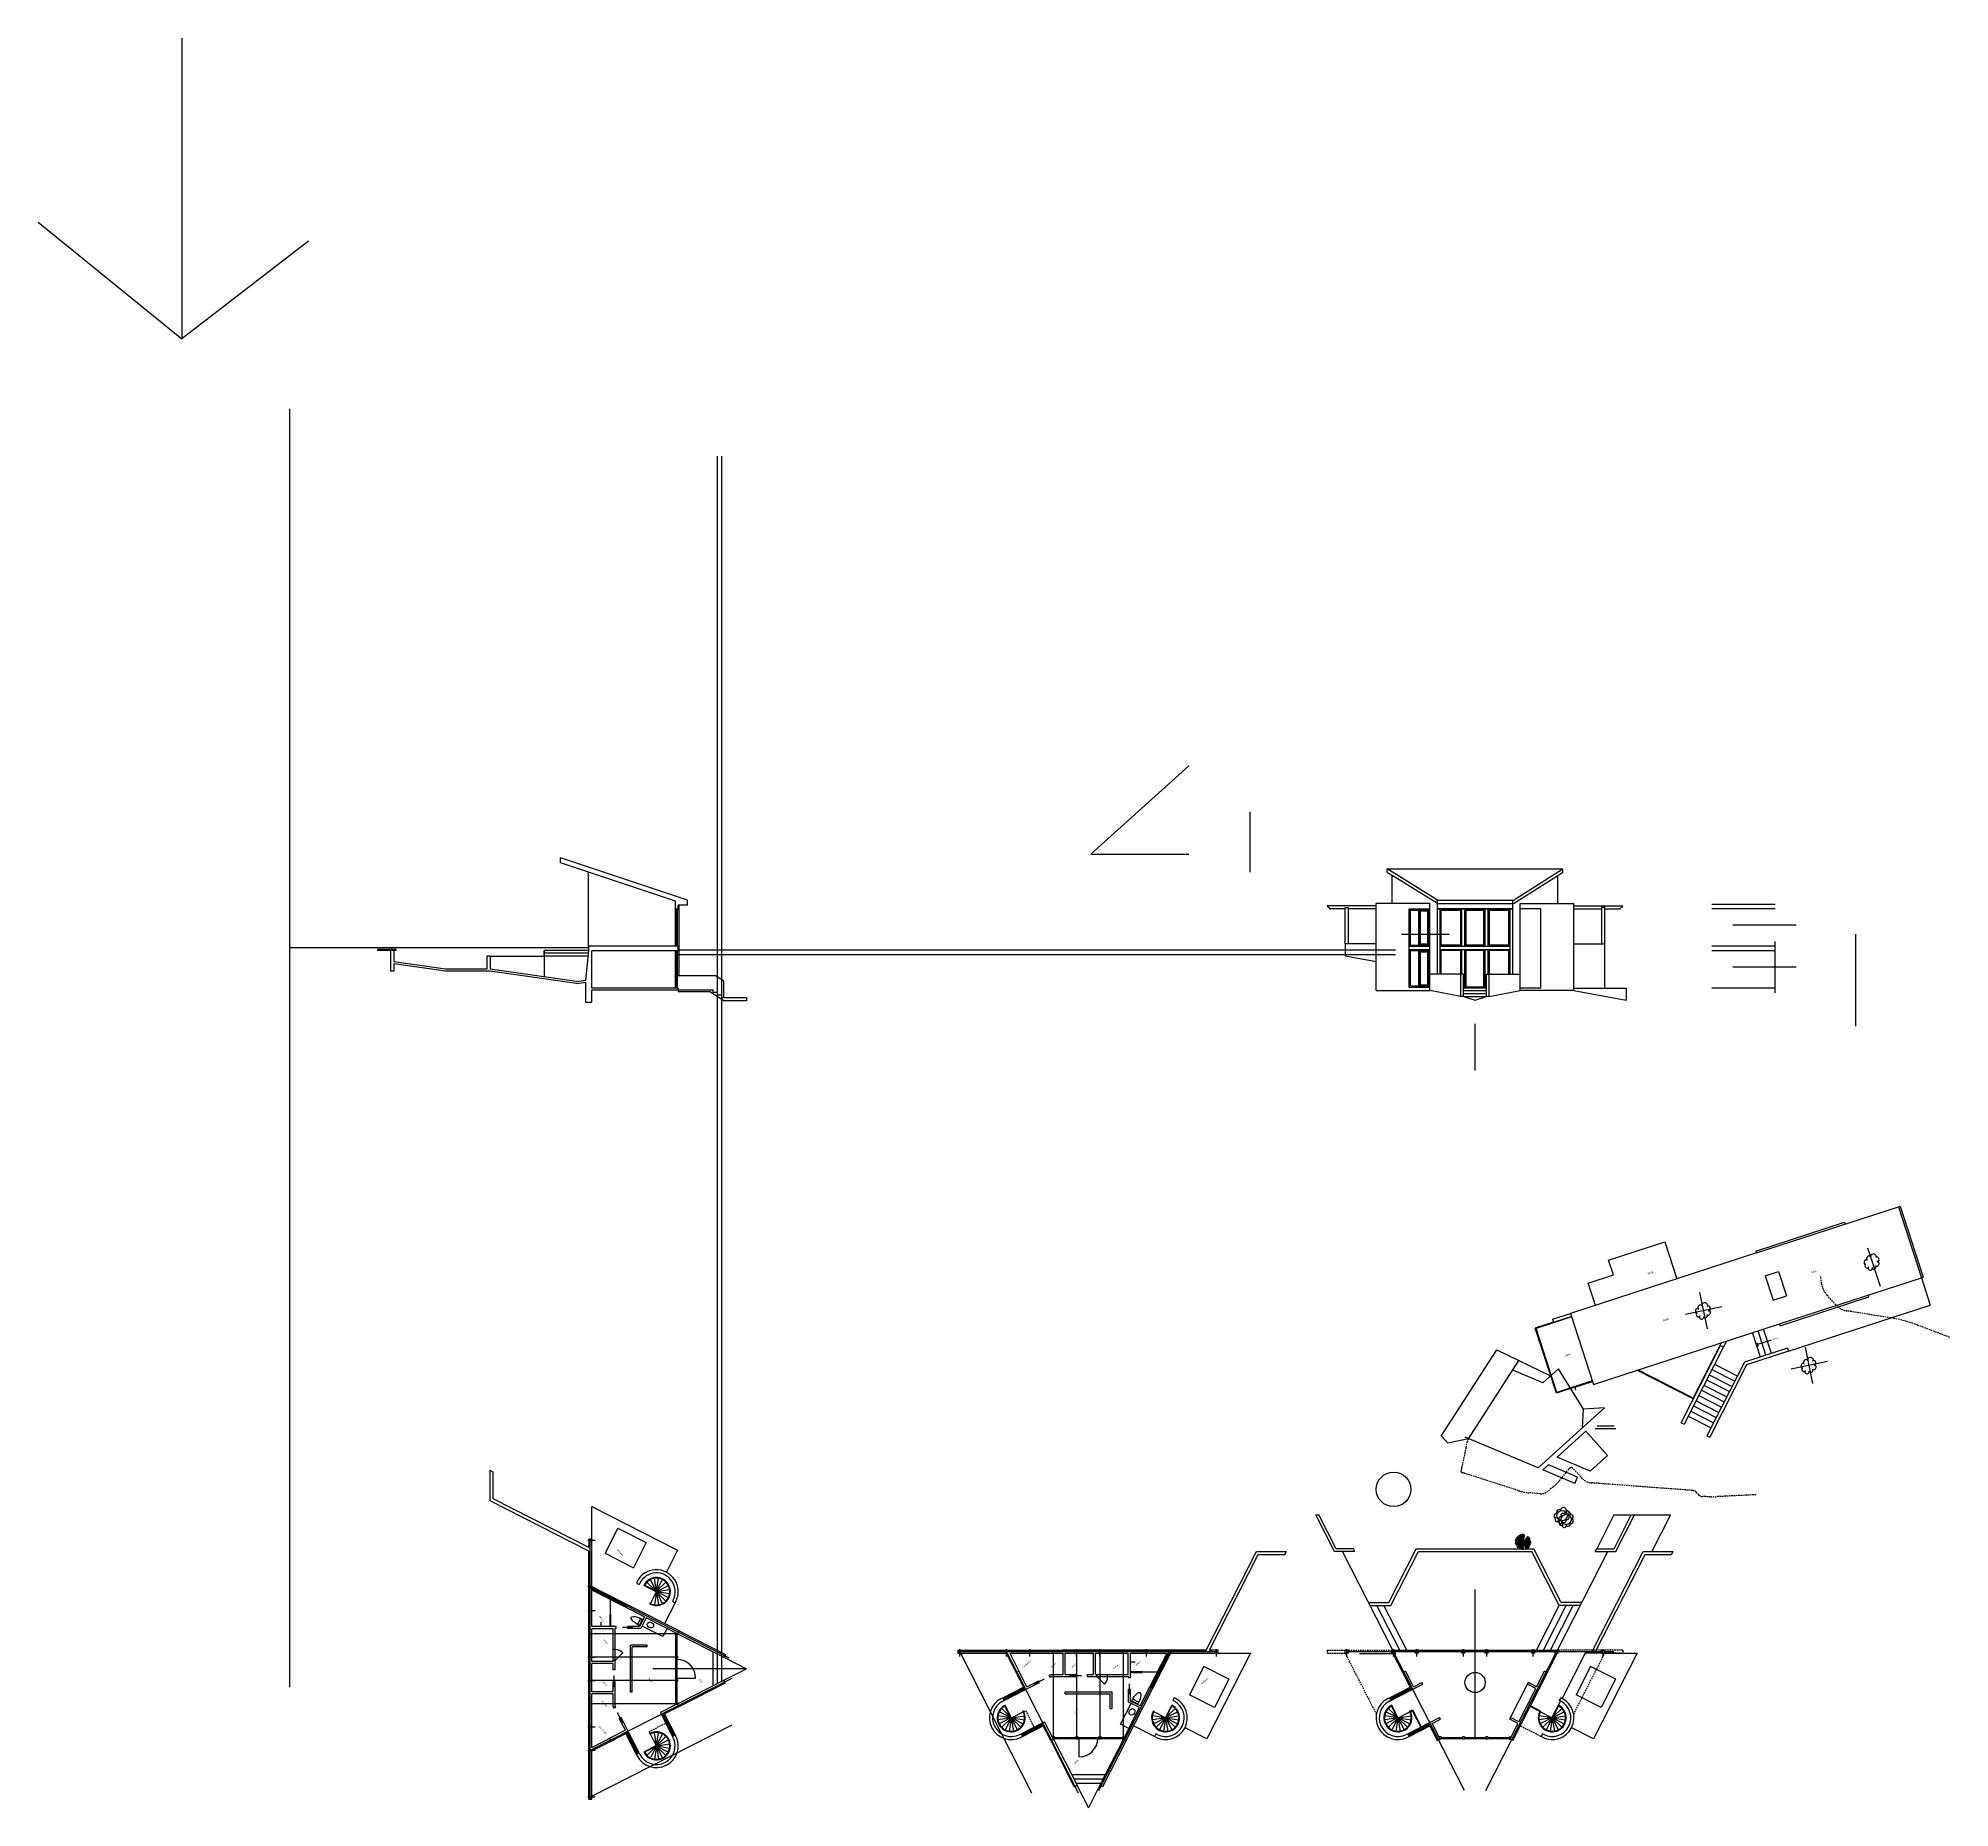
# Model space of a CAD drawing. Header units: inches. Extents: x -43639 to 75791, y -33466 to 47612.
# Drawn here: x 13822 to 18743, y 5162 to 9717 of the extents above; entities that cross this region are included whole.
import ezdxf

# ---------------------------------------------------------------- set-up
doc = ezdxf.new("R2010")
doc.units = ezdxf.units.IN
doc.header["$LTSCALE"] = 8
doc.header["$MEASUREMENT"] = 0
doc.linetypes.add('ACAD_ISO02W100', pattern=[15, 12, -3])
doc.linetypes.add('DASHED', pattern=[0.75, 0.5, -0.25])
doc.layers.get('0').update_dxf_attribs({"linetype": 'CONTINUOUS'})
for name, color, linetype in [('A-Elev', 7, 'CONTINUOUS'), ('A-Elev-South', 7, 'CONTINUOUS'), ('A-fixtures', 140, 'CONTINUOUS'), ('A-glazing', 252, 'CONTINUOUS'), ('A-millwork', 252, 'CONTINUOUS'), ('A-roof', 253, 'CONTINUOUS'), ('A-soffit', 251, 'ACAD_ISO02W100'), ('A-text', 254, 'CONTINUOUS'), ('A-walls', 7, 'CONTINUOUS'), ('construction', 160, 'CONTINUOUS'), ('CONT-HGH', 6, 'DASHED'), ('CONT-NML', 1, 'DASHED'), ('TOPO100', 14, 'CONTINUOUS'), ('TOPOCREEK', 5, 'CONTINUOUS'), ('TREE', 3, 'CONTINUOUS')]:
    doc.layers.add(name, color=color, linetype=linetype)
doc.styles.get("Standard").update_dxf_attribs({"font": 'txt', "height": 0.2})

# ---------------------------------------------------------------- blocks, each defined once
blk = doc.blocks.new('PINETREE')
for p, q in [((0, 0), (-0.869831, 0.030011)), ((0, 0), (-0.869831, -0.086282)), ((0, 0), (-0.837788, -0.250404)), ((0, 0), (-0.81825, 0.248528)), ((-0.81825, 0.248528), (-0.81825, 0.248528)), ((0, 0), (-0.798712, 0.358256)), ((0, 0), (-0.798712, -0.359194)), ((0, 0), (-0.759636, -0.429532)), ((0, 0), (-0.746351, 0.451103)), ((-0.662929, 0.400682), (-0.688518, 0.497995)), ((0, 0), (-0.675232, 0.544887)), ((0, 0), (-0.675232, -0.530819)), ((0, 0), (-0.616618, -0.632106)), ((0, 0), (-0.584576, 0.654615)), ((0, 0), (-0.565038, -0.655553)), ((0, 0), (-0.486886, 0.724015)), ((0, 0), (-0.402482, 0.779348)), ((0, 0), (-0.343868, 0.794353)), ((0, 0), (-0.259464, -0.827178)), ((0, 0), (-0.194598, 0.864692)), ((0, 0), (-0.135984, -0.835619)), ((0, 0), (-0.116446, 0.880635)), ((0, 0), (-0.064085, -0.882511)), ((-0.057775, 0.436931), (-0.038294, 0.872194)), ((0, 0), (-0.018756, -0.87407)), ((0, 0), (0.026572, 0.880635)), ((0, 0), (0.124261, 0.880635)), ((0, 0), (0.234456, 0.841246)), ((0, 0), (0.377474, 0.786851)), ((0, 0), (0.461878, 0.747461)), ((0, 0), (0.54003, 0.685564)), ((0, 0), (0.669762, 0.584276)), ((0, 0), (0.741661, 0.497995)), ((0, 0), (0.884679, 0.0694)), ((0, 0), (0.877646, -0.040327)), ((0, 0), (0.865141, -0.094722)), ((0, 0), (0.826065, -0.289794)), ((0, 0), (0.793242, -0.414527)), ((0, 0), (0.728376, -0.507373)), ((0, 0), (0.118009, -0.897516)), ((0, 0), (0.032824, -0.859065)), ((0, 0), (0.403264, -0.780286)), ((0, 0), (0.514239, -0.718388)), ((0, 0), (0.637719, -0.663993)), ((0, 0), (0.286817, -0.835619)), ((0, 0), (0.696333, -0.617101)), ((0, 0), (0.916722, -0.211015)), ((0, 0), (0.228204, -0.843121)), ((0.36848, 0.321449), (0.592391, 0.685564)), ((-0.552229, -0.165054), (-0.831536, -0.328245)), ((-0.170074, -0.542198), (-0.187565, -0.835619)), ((0.535333, -0.372904), (0.676795, -0.53926))]:
    blk.add_line(p, q)
blk = doc.blocks.new('DCDSTREE')
at = {"const_width": 0.05567}
blk.add_lwpolyline([(-0.050861, -0.01564, 1), (0.004809, -0.01564, 1)], format="xyb", close=True, dxfattribs=at)
for centre, radius, start, end in [((-0.697665, 0.031649), 0.27, 90, 270), ((-0.472665, 0.324149), 0.334487, 47.726311, 199.653824), ((-0.022665, 0.436649), 0.318198, 8.130102, 171.869898), ((0.472335, 0.301649), 0.3245, 303.690068, 146.309932), ((0.504478, -0.141923), 0.302211, 246.16126, 60.708638), ((-0.636783, -0.38394), 0.243328, 104.489763, 329.250033), ((-0.24204, -0.519601), 0.275855, 177.662694, 343.412661), ((0.213585, -0.485851), 0.302916, 201.801409, 31.328693)]:
    blk.add_arc(centre, radius, start, end)
blk = doc.blocks.new('801')
at = {"layer": 'TOPO100', "linetype": 'Continuous'}
for points in [[(-28903.4, 38759.2), (-29383.4, 38759.2), (-30343.4, 38567.2), (-31783.4, 38567.2), (-32263.4, 38759.2), (-32743.4, 38759.2), (-33223.4, 38471.2), (-34183.4, 38231.2), (-34903.4, 37751.2), (-34471.4, 37511.2), (-33511.4, 37751.2), (-33031.4, 37607.2), (-31975.4, 37079.2), (-31015.4, 36887.2), (-30727.4, 36455.2), (-30247.4, 36359.2), (-29287.4, 36695.2), (-28807.4, 36647.2), (-28327.4, 36455.2), (-27367.4, 35783.2), (-26887.4, 35687.2), (-25447.4, 35975.2), (-24967.4, 35927.2), (-23047.4, 35255.2), (-22087.4, 35591.2), (-21607.4, 35591.2), (-21127.4, 35399.2), (-20743.4, 35111.2), (-20503.4, 34583.2), (-20599.4, 33623.2), (-18847.4, 33215.2), (-17447.4, 31815.2), (-15319.4, 31031.2), (-14359.4, 30503.2), (-14023.4, 30119.2), (-13783.4, 29591.2), (-13831.4, 28631.2), (-14407.4, 27719.2), (-15367.4, 27431.2), (-15847.4, 27623.2), (-16807.4, 28295.2), (-17287.4, 28391.2), (-17719.4, 28151.2), (-18679.4, 28007.2), (-19207.4, 27623.2), (-19639.4, 27527.2), (-20551.4, 27623.2), (-21031.4, 27527.2), (-21319.4, 27047.2), (-21703.4, 26663.2), (-21703.4, 26663.2), (-22615.4, 26327.2), (-23623.4, 26615.2), (-24583.4, 27239.2), (-25975.4, 26951.2), (-26935.4, 26903.2), (-28263.4, 27207.2), (-30247.4, 28247.2), (-31207.4, 28439.2), (-31447.4, 28151.2), (-30631.4, 27479.2), (-30295.4, 26999.2), (-29335.4, 26231.2), (-28567.4, 25319.2), (-28711.4, 24359.2), (-27751.4, 24551.2), (-26791.4, 24359.2), (-25831.4, 23975.2), (-25111.4, 23543.2), (-24103.4, 22535.2)], [(39937.1, 23413.4), (42430.6, 21917.2), (42856.6, 21287.2), (43288.6, 20327.2), (43531.6, 19212.9), (43915.6, 19116.9), (44200.6, 20231.2), (44200.6, 20711.2), (43624.6, 21671.2), (43624.6, 22631.2), (43432.6, 23111.2), (42520.6, 23975.2), (40856.6, 26919.2), (40563.2, 28386.5), (40563.2, 28386.5), (40552.6, 28439.2), (40600.6, 28679.2), (40888.6, 29159.2), (41046.9, 29247.2), (41046.9, 29247.2), (41320.6, 29399.2), (42280.6, 29255.2), (43995.2, 28818.9), (43995.2, 28818.9), (44045.4, 28801.4), (43864.6, 29255.2), (43528.6, 29687.2), (43192.6, 30647.2), (42904.6, 31079.2), (42768.9, 31268), (42768.9, 31268), (42330.1, 31642.1), (42330.1, 31642.1), (41037.2, 32144.2), (41298.8, 32486.6), (41298.8, 32486.6), (42060.1, 32666.2), (42060.1, 32666.2), (42712.6, 32999.2), (43177.7, 33038), (43177.7, 33038), (44760.6, 33169.9), (46912.6, 33887.2), (47512.6, 33719.2), (49093, 32977.4), (49775.7, 32977.4), (50654.9, 32928.9), (51496.6, 32759.2), (52264.6, 32039.2), (52264.6, 31559.2), (51880.6, 30599.2), (51976.6, 30119.2), (52264.6, 29639.2), (52504.6, 28199.2), (52504.6, 27719.2), (52408.6, 27239.2), (52024.6, 26759.2), (51544.6, 26519.2), (50680.6, 26327.2), (50238.7, 25989.3), (50238.7, 25989.3), (49864.6, 25703.2), (50584.6, 24791.2), (50536.6, 23879.2), (51256.6, 23725.6), (52875.6, 24058.7), (52875.6, 24058.7), (52936.6, 24071.2), (53848.6, 23975.2), (54232.6, 23591.2), (54232.6, 23591.2), (54520.6, 22871.2), (54516.7, 22857.2), (54516.7, 22857.2), (54184.6, 21671.2), (54520.6, 20759.2), (54328.6, 19367.2), (53816.6, 18087.2), (53176.6, 17447.2), (52744.6, 17207.2), (52360.6, 16295.2), (51736.6, 15575.2), (51928.6, 15143.2), (52408.6, 15191.2), (53704.6, 16247.2), (54664.6, 16535.2), (55000.6, 16871.2), (55288.6, 17351.2), (56632.6, 18695.2), (57112.6, 18983.2), (57592.6, 19079.2), (58072.6, 18983.2), (58552.6, 18695.2), (58792.6, 18167.2), (59032.6, 17207.2), (59944.6, 16823.2), (60232.6, 16804), (61720.6, 15815.2), (62200.6, 15623.2), (62776.6, 14807.2), (63208.6, 14375.2), (63688.6, 13415.2), (63736.6, 12935.2), (63640.6, 12455.2), (62872.6, 11687.2), (61912.6, 11447.2), (60472.6, 11399.2), (60040.6, 11111.2), (60328.6, 10151.2), (60280.6, 9671.2), (60040.6, 9239.2), (59080.6, 8759.2), (57640.6, 8375.2), (56680.6, 8327.2), (56152.6, 7943.2), (55672.6, 7751.2), (55609.6, 7384), (57400.6, 7175.2), (58264.6, 6839.2), (58744.6, 6551.2), (59224.6, 5639.2), (59128.6, 4679.2), (59128.6, 4679.2), (58744.6, 4199.2), (58264.6, 3815.2), (57784.6, 3623.2), (57640.6, 3239.2), (57736.6, 2279.2), (57352.6, 1319.2), (57016.6, 935.2), (56920.6, 407.2), (56296.6, -552.8), (56045.7, -839.5), (56045.7, -839.5), (55624.6, -1320.8), (55480.6, -1800.8), (55864.6, -2760.8), (55864.6, -3720.8), (56056.6, -4680.8), (55864.6, -5640.8), (55864.6, -6072.8), (56344.6, -6072.8), (56920.6, -4632.8), (57352.6, -4296.8), (57352.6, -3970.5), (57352.6, -3970.5), (57352.6, -3336.8), (57496.6, -2856.8), (58120.6, -1464.8), (58744.6, -552.8), (59128.6, -120.8), (60088.6, 71.2), (60856.6, 1895.2), (61240.6, 2279.2), (61768.6, 2423.2), (62728.6, 2231.2), (62968.6, 2567.2), (62776.6, 3527.2), (62776.6, 4734.1), (64120.6, 7079.2), (64888.6, 7943.2), (65368.6, 8231.2), (65752.6, 8327.2), (66712.6, 8231.2), (67192.6, 7847.2), (67336.6, 7607.2), (67576.6, 6407.2)], [(-43078.4, 24151), (-42919.4, 24119.2), (-41527.4, 22439.2), (-41143.4, 21479.2), (-40711.4, 20879.2), (-40663.4, 19559.2), (-40231.4, 18695.2), (-39319.4, 18071.2), (-37879.4, 18071.2), (-36919.4, 18311.2), (-36487.4, 18215.2), (-36026.6, 17869.6), (-34999.4, 16007.2), (-34855.4, 15527.2), (-34807.4, 15047.2), (-34999.4, 14087.2), (-34999.4, 13127.2), (-35287.4, 11207.2), (-34951.4, 10247.2), (-34471.4, 10151.2), (-33991.4, 10247.2), (-33421.4, 10589.2), (-32385.6, 12315.6), (-32071.4, 12551.2), (-31687.4, 13031.2), (-31399.4, 14471.2), (-31495.4, 14951.2), (-32071.4, 16391.2), (-32071.4, 18311.2), (-32455.4, 19271.2), (-33452.8, 20283.3), (-34534, 23372.6), (-35047.4, 23783.2), (-35527.4, 23975.2), (-36007.4, 23975.2), (-36391.4, 24263.2), (-36679.4, 25223.2), (-36679.4, 25223.2), (-36999.4, 25623.2), (-38418, 26332.6), (-38503.4, 26759.2), (-38839.4, 27143.2), (-39799.4, 27527.2), (-39559.4, 28007.2), (-39175.4, 28391.2), (-38935.4, 28871.2), (-39223.4, 29831.2), (-39079.4, 30311.2), (-38743.4, 30743.2), (-38695.4, 31703.2), (-38887.4, 32231.2), (-39271.4, 32519.2), (-39751.4, 32711.2), (-41191.4, 32711.2), (-41959.4, 32999.2), (-42343.4, 33383.2), (-42775.4, 33623.2), (-43078.4, 33683.8)], [(-22759.4, 19175.2), (-22759.4, 18599.2), (-22999.4, 18215.2), (-23911.4, 17735.2), (-24295.4, 17351.2), (-24295.4, 16871.2), (-24199.4, 16583.2), (-23719.4, 16199.2), (-23575.4, 15719.2), (-23047.4, 14759.2), (-23239.4, 14279.2), (-23383.4, 13319.2), (-23239.4, 12935.2), (-22951.4, 12839.2), (-22327.4, 14183.2), (-21463.4, 14183.2), (-21031.4, 14471.2), (-20839.4, 13991.2), (-21031.4, 13127.2), (-21415.4, 12647.2), (-21692.7, 10972.6), (-22183.4, 10727.2), (-22663.4, 10631.2), (-23095.4, 10295.2), (-23767.4, 9479.2), (-24199.4, 9143.2), (-25159.4, 8855.2), (-27097.8, 9049.1), (-27271.4, 8615.2), (-26551.4, 8183.2), (-24487.4, 7655.2), (-23527.4, 7271.2), (-23095.4, 6983.2), (-22519.4, 6119.2), (-21607.4, 5159.2), (-21799.4, 4583.2), (-22247.4, 4023.2), (-23527.4, 3383.2), (-24487.4, 3335.2), (-24618.3, 3197.9), (-24391.4, 2375.2), (-24391.4, 1895.2), (-24679.4, 1415.2), (-25536.1, 1381.3), (-25591.4, 1175.2), (-24823.4, 23.2), (-24583.4, -1656.8), (-24871.4, -2568.8), (-25303.4, -2904.8), (-26263.4, -3048.8), (-26263.4, -3048.8), (-26743.4, -3000.8), (-28222.7, -2476.2), (-28231.4, -3000.8), (-28135.4, -3480.8), (-27847.4, -3960.8), (-27367.4, -4392.8), (-26791.4, -5304.8), (-26503.4, -6264.8)], [(-43078.4, 959.6), (-42343.4, 263.2), (-41863.4, -600.8), (-41047.4, -1416.8), (-40615.4, -1560.8), (-39655.4, -1464.8), (-39399.4, -1144.8), (-38695.4, 359.2), (-38791.4, 1319.2), (-39559.4, 2759.2), (-39895.4, 3719.2), (-40115.2, 5058.2), (-39751.4, 5543.2), (-39419.1, 5321.7), (-39183.7, 4145), (-38599.4, 3911.2), (-38311.4, 3335.2), (-37927.4, 1895.2), (-37543.4, 1415.2), (-37063.4, 1127.2), (-36583.4, 1031.2), (-36103.4, 1127.2), (-35804.7, 828.6), (-36775.4, -384.8), (-36775.4, -936.8), (-36343.4, -1800.8), (-36631.4, -2280.8), (-36919.4, -3240.8), (-36583.4, -4152.8), (-36295.4, -4536.8), (-36199.4, -5016.8), (-36295.4, -5496.8), (-36199.4, -5976.8), (-35911.4, -6360.8), (-35431.4, -6744.8), (-35335.4, -7224.8), (-35431.4, -7704.8), (-35239.4, -8184.8), (-34951.4, -8664.8), (-34471.4, -9048.8), (-34279.4, -9528.8), (-34375.4, -10008.8), (-34164.2, -10536.8), (-33319.4, -11592.8), (-33319.4, -12216.8), (-33511.4, -12600.8), (-33223.4, -13560.8), (-32184.3, -14859.6), (-32184.3, -14859.6), (-31591.4, -15096.8), (-31111.4, -14904.8), (-30487.4, -13992.8), (-29959.4, -12920.8), (-29959.4, -10488.8), (-29863.4, -10296.8), (-29383.4, -10488.8), (-28855.4, -10536.8), (-28375.4, -10392.8), (-28039.4, -10104.8)], [(70072.6, 3047.2), (70264.6, 2087.2), (70004.7, 777.9), (70101.7, 534.2), (70248.5, 437.2), (70443.7, 582.7), (71368.6, 2915.2), (71704.6, 3335.2), (72184.6, 3527.2), (72664.6, 3527.2), (73464.6, 3207.2), (74488.6, 2183.2)], [(-37827.1, -31594.2), (-37538.6, -30622.3), (-37784.3, -30425.4), (-38023.4, -30120.8), (-38167.4, -29256.8), (-38599.4, -28872.8), (-39511.4, -28728.8), (-39847.4, -28344.8), (-40327.4, -28152.8), (-40423.4, -27672.8), (-40327.4, -27192.8), (-40327.4, -26232.8), (-39271.4, -25368.8), (-38887.4, -25176.8), (-38887.4, -25176.8), (-38599.4, -24696.8), (-38791.4, -24216.8), (-39175.4, -23928.8), (-39415.4, -23544.8), (-39607.4, -22584.8), (-39991.4, -22104.8), (-40279.4, -21144.8), (-41239.4, -19800.8), (-41239.4, -18888.8), (-41479.4, -18456.8), (-41287.4, -17976.8), (-41575.4, -17016.8), (-41479.4, -16056.8), (-42199.4, -15192.8), (-42055.4, -14712.8), (-42151.4, -14232.8), (-41959.4, -13752.8), (-42055.4, -13272.8), (-41767.4, -12312.8), (-41959.4, -11832.8), (-42343.4, -11496.8), (-43303.4, -11112.8), (-43591.4, -10584.8), (-43639.4, -10152.8), (-42775.4, -9960.8), (-42247.4, -9096.8), (-41767.4, -8952.8), (-41383.4, -8568.8), (-41287.4, -8088.8), (-41383.4, -7608.8), (-41767.4, -7224.8), (-41671.4, -6744.8), (-41383.4, -6360.8), (-41671.4, -5496.8), (-41575.4, -5016.8), (-41719.4, -4584.8), (-42535.4, -3864.8), (-42535.4, -3384.8), (-42727.4, -2904.8), (-43078.4, -2651.2)]]:
    blk.add_lwpolyline(points, dxfattribs=at)
for points, elevation in [([(15728.3, -32632.3), (17906.2, -32165.6), (18040.6, -31944.8), (17080.6, -31608.8), (16600.6, -31320.8), (16264.6, -30840.8), (16168.6, -30360.8), (16312.6, -29880.8), (16744.6, -29544.8), (17656.6, -29304.8), (18616.6, -29496.8), (19000.6, -29400.8), (19384.6, -28968.8), (20200.6, -28296.8), (19864.6, -27960.8), (19384.6, -27768.8), (19000.6, -27288.8), (18808.6, -26904.8), (18904.6, -26424.8), (19336.6, -25992.8), (20296.6, -25752.8), (21256.6, -25896.8), (21736.6, -25752.8), (22216.6, -25032.8), (23822, -24750.1), (23992.6, -24408.8), (23512.6, -24024.8), (23320.6, -23640.8), (23320.6, -22728.8), (22936.6, -22296.8), (22696.6, -21864.8), (22744.6, -20904.8), (22360.6, -20472.8), (22360.6, -20184.8), (22552.6, -19800.8), (22840.6, -19608.8), (23320.6, -19608.8), (23608.6, -19320.8), (23224.6, -18744.8), (23032.6, -18264.8), (23080.6, -17832.8), (23416.6, -17016.8), (23704.6, -16632.8), (24088.6, -16344.8), (24088.6, -16344.8), (24520.6, -16104.8), (25432.6, -15816.8), (25624.6, -15480.8), (25336.6, -14520.8), (25336.6, -14040.8), (25716.5, -13407.6), (27544.6, -13128.8), (28024.6, -13224.8), (28984.6, -13608.8), (29464.6, -13560.8), (29752.6, -13656.8), (29848.6, -13464.8), (30424.6, -13944.8), (30673.1, -14317.5), (31736.6, -14104.8), (32536.6, -14424.8), (33016.6, -14424.8), (33400.6, -14808.8), (33880.6, -14856.8), (34216.6, -15768.8), (34648.6, -16008.8), (35080.6, -15144.8), (35512.6, -15000.8), (35800.6, -14616.8), (36328.6, -13368.8), (36664.6, -12888.8), (37096.6, -12696.8), (38056.6, -12696.8), (38248.6, -12216.8), (38344.6, -11256.8), (38584.6, -10296.8), (39160.6, -9480.8), (39544.6, -9144.8), (39880.6, -8232.8), (40216.6, -7704.8), (40696.6, -7512.8), (41176.6, -7464.8), (42136.6, -6888.8), (42616.6, -6936.8), (43000.6, -6840.8), (43288.6, -5928.8), (43576.6, -5496.8), (44152.6, -5208.8), (45055, -5362.4), (47272.6, -6840.8), (47512.6, -7080.8), (47848.6, -8040.8), (48136.6, -9480.8), (48280.6, -10872.8), (48280.6, -10872.8), (48568.6, -11256.8), (48712.6, -11784.8), (48616.6, -12744.8), (48952.6, -13080.8), (49096.6, -13608.8), (48952.6, -14568.8), (49048.6, -15048.8), (49912.6, -15768.8), (50296.6, -16248.8), (50392.6, -16728.8), (50200.6, -17160.8), (50680.6, -18072.8), (50872.6, -19032.8), (50536.6, -20424.8), (50296.6, -20760.8), (49816.6, -21048.8), (49816.6, -21432.8), (50632.6, -22104.8), (50872.6, -22584.8), (50968.6, -23064.8), (50776.6, -23544.8), (51208.6, -24504.8), (51064.6, -24984.8), (50680.6, -25416.8), (49768.6, -25992.8), (49834.4, -26513.7), (51136.6, -25992.8), (51736.6, -26232.8), (52120.6, -26712.8), (52216.6, -27192.8), (52600.6, -27480.8), (52696.6, -27000.8), (52696.6, -24792.8), (52984.6, -24216.8), (53564.6, -24332.8), (53853.2, -25775.6), (54224.7, -26040), (54224.7, -26040), (54376.6, -25656.8), (54472.6, -24696.8), (54808.6, -24360.8), (55576.6, -24552.8), (55864.6, -24216.8), (55864.6, -23880.8), (55000.6, -23448.8), (54520.6, -22968.8), (54328.6, -22488.8), (54760.6, -22152.8), (54856.6, -21240.8), (55096.6, -20760.8), (55480.6, -20328.8), (55480.6, -20328.8), (55768.6, -19368.8), (56248.6, -19224.8), (56728.6, -19320.8), (57035.9, -19409.3), (57035.9, -19409.3), (57064.6, -19080.8), (56776.6, -18168.8), (56728.6, -17688.8), (56728.6, -17208.8), (56856.6, -16888.8), (58264.6, -15720.8), (58792.6, -13800.8), (59608.6, -12408.8), (60376.6, -11544.8), (61288.6, -11256.8), (62200.6, -11640.8), (62584.6, -11448.8), (62776.6, -10536.8), (63208.6, -10200.8), (64120.6, -9912.8), (64360.6, -9480.8), (65032.6, -8952.8), (65624.6, -8824.8), (66808.6, -9816.8), (67720.6, -9336.8), (68152.6, -9336.8), (68536.6, -9816.8), (69496.6, -9912.8), (69928.6, -10344.8), (70072.6, -11304.8), (69688.6, -11736.8), (69208.6, -12024.8), (69208.6, -12504.8), (70120.6, -12696.8), (70312.6, -13176.8), (69880.6, -14136.8), (70264.6, -14136.8), (70744.6, -13944.8), (71128.6, -14184.8), (71368.6, -15096.8), (71800.6, -15000.8), (72184.6, -14616.8), (72664.6, -14424.8), (73144.6, -14424.8), (73528.6, -14904.8), (73731.3, -16398.1), (74699.8, -16882.4)], 9600), ([(62347.5, -33466.5), (62623, -32088.8), (63698.2, -30072.8), (63832.6, -29400.8), (63544.6, -28920.8), (63064.6, -28824.8), (62584.6, -28920.8), (61288.6, -29928.8), (60568.6, -30888.8), (59800.6, -32280.8), (59896.6, -33240.8), (59855.1, -33421.9)], 12000)]:
    blk.add_lwpolyline(points, dxfattribs=dict(at, elevation=elevation))
at = {"layer": 'TOPO100', "width": 1.2}
blk.add_text('700', height=1200, rotation=311.642, dxfattribs=at).set_placement((67299.8, 5698))

msp = doc.modelspace()

# ---------------------------------------------------------------- linework, layer by layer
at = {"layer": 'A-Elev'}
for p, q in [((15493.2, 7498.6, 24022.6), (15166.2, 7607.6, 24022.6)), ((15166.2, 7594.2, 39680.9), (15166.2, 7607.6, 39680.9)), ((15462.2, 7495.5, 39680.9), (15166.2, 7594.2, 39680.9)), ((17294.6, 7578.7), (17746.3, 7578.7)), ((15238.2, 7379.6, 39680.9), (15238.2, 7570.2, 39680.9)), ((15462.2, 7475.5, 39680.9), (15462.2, 7495.5, 39680.9)), ((15493.2, 7485.2, 39680.9), (15469.2, 7485.2, 39680.9)), ((15469.2, 7475.5, 39680.9), (15469.2, 7485.2, 39680.9)), ((15493.2, 7485.2, 39680.9), (15493.2, 7498.6, 24022.6)), ((15469.2, 7475.5, 39680.9), (15462.2, 7475.5, 39680.9)), ((15463.9, 7475.5, 39680.9), (15463.9, 7472.5, 39680.9)), ((15463.9, 7472.5, 39680.9), (15465.9, 7472.5, 39680.9)), ((15464.9, 7472.5, 39680.9), (15464.9, 7382.6, 39680.9)), ((15465.9, 7475.5, 39680.9), (15465.9, 7472.5, 39680.9)), ((15465.9, 7382.6, 39680.9), (15463.9, 7382.6, 39680.9)), ((15463.9, 7382.6, 39680.9), (15463.9, 7379.6, 39680.9)), ((15465.9, 7382.6, 39680.9), (15465.9, 7379.6, 39680.9)), ((18293.2, 7259.6, 15658.3), (18293.2, 7391.9, 15658.3)), ((14742.9, 7371.6, 39680.9), (14695.3, 7371.6, 39680.9)), ((14695.3, 7371.6, 39680.9), (14695.3, 7368.6, 39680.9)), ((14742.9, 7368.6, 39680.9), (14695.3, 7368.6, 39680.9)), ((14728.9, 7368.6, 39680.9), (14728.9, 7315.6, 39680.9)), ((14736.9, 7368.6, 39680.9), (14736.9, 7339.6, 39680.9)), ((14870.3, 7320.6, 26662.7), (14736.9, 7339.6, 39680.9)), ((14736.9, 7334.6, 52699.2), (14736.9, 7315.6, 52699.2)), ((14870.3, 7315.6, 26662.7), (14736.9, 7334.6, 39680.9)), ((14742.9, 7368.6, 39680.9), (14742.9, 7371.6, 39680.9)), ((14984.9, 7354.6, 39680.9), (14976.9, 7354.6, 39680.9)), ((14976.9, 7354.6, 39680.9), (14976.9, 7320.6, 39680.9)), ((14984.9, 7354.6, 39680.9), (14984.9, 7320.6, 39680.9)), ((15231.1, 7292.3, 15649.5), (15239.2, 7368.6, 39680.9)), ((15239.2, 7379.6, 39680.9), (15238.2, 7379.6, 39680.9)), ((15469.2, 7379.6, 39680.9), (15239.2, 7379.6, 39680.9)), ((15239.2, 7368.6, 39680.9), (15239.2, 7379.6, 39680.9)), ((15469.2, 7367.6, 39680.9), (15247.2, 7367.6, 39680.9)), ((15247.2, 7271.6, 15652.5), (15247.2, 7367.6, 15646.6)), ((15463.9, 7367.6, 15652.5), (15463.9, 7364.6, 15652.5)), ((15463.9, 7364.6, 15652.5), (15465.9, 7364.6, 15652.5)), ((15464.9, 7364.6, 15652.5), (15464.9, 7274.6, 15652.5)), ((15465.9, 7367.6, 15652.5), (15465.9, 7364.6, 15652.5)), ((15469.2, 7367.6, 15652.5), (15469.2, 7379.6, 39680.9)), ((14736.9, 7315.6, 39680.9), (14728.9, 7315.6, 39680.9)), ((14976.9, 7320.6, 39680.9), (14870.3, 7320.6, 39680.9)), ((14984.9, 7315.6, 39680.9), (14870.3, 7315.6, 39680.9)), ((15207.3, 7288.9, 13329.5), (14984.9, 7320.6, 35041)), ((15207.3, 7283.9, 13329.5), (14984.9, 7315.6, 35041)), ((15207.3, 7288.9, 13329.5), (15231.1, 7292.3, 15649.5)), ((15207.3, 7283.9, 13329.5), (15231.1, 7287.3, 15649.5)), ((15231.1, 7235.5, 15649.5), (15231.1, 7287.3, 15649.5)), ((15231.1, 7235.6, 15652.5), (15247.2, 7235.6, 15652.5)), ((15469.2, 7271.6, 15652.5), (15247.2, 7271.6, 15652.5)), ((15247.2, 7235.6, 15652.5), (15247.2, 7266.6, 15652.5)), ((15469.2, 7266.6, 15652.5), (15247.2, 7266.6, 15652.5)), ((15463.9, 7274.6, 15652.5), (15463.9, 7271.6, 15652.5)), ((15465.9, 7274.6, 15652.5), (15463.9, 7274.6, 15652.5)), ((15465.9, 7274.6, 15652.5), (15465.9, 7271.6, 15652.5)), ((15469.2, 7271.6, 39680.9), (15469.2, 7262.6, 39680.9)), ((15469.2, 7267.6, 15652.5), (15559.4, 7267.6, 15652.5)), ((15550.8, 7262.6, -34394), (15469.2, 7262.6, 39680.9)), ((15586.9, 7239.6, 72097.1), (15550.8, 7262.6, -34394)), ((15559.4, 7260.6, 15652.5), (15559.4, 7267.6, 15652.5)), ((15570.4, 7260.6, 7276.5), (15559.4, 7260.6, 15652.5)), ((15570.4, 7253.6, 7276.5), (15570.4, 7260.6, 7276.5)), ((15581.4, 7253.6, 39686.8), (15570.4, 7253.6, 7276.5)), ((15581.4, 7246.6, 39686.8), (15581.4, 7253.6, 39686.8)), ((15644.7, 7246.6, 39686.8), (15581.4, 7246.6, 39686.8)), ((15644.7, 7239.6, 39686.8), (15586.9, 7239.6, 39686.8)), ((15644.7, 7246.6, 39686.8), (15644.7, 7239.6, 39686.8))]:
    msp.add_line(p, q, dxfattribs=at)
at = {"layer": 'A-Elev', "color": 252}
for p, q in [((15471.4, 7303.6, 31957.2), (15471.4, 7485.2, 51993.7)), ((17423.5, 7490.1, 31316.7), (17617.6, 7490.1, 31316.7)), ((17379.9, 7470.5, -8370.1), (17399.9, 7470.5, -8370.1)), ((17430.5, 7307.6), (17430.5, 7475.6, 0)), ((17433.4, 7382.6, -8370.1), (17433.4, 7472.6, -8370.1)), ((17497.5, 7382.6, 15658.3), (17497.5, 7472.6, 15658.3)), ((17543.5, 7382.6, 15658.3), (17543.5, 7472.6, 15658.3)), ((17557.5, 7382.6, 15658.3), (17557.5, 7472.6, 15658.3)), ((17607.7, 7382.6, -8370.1), (17607.7, 7472.6, -8370.1)), ((17610.5, 7307.6), (17610.5, 7475.6, 0)), ((14984.9, 7354.6, 39680.9), (15124.4, 7354.6, 39680.9)), ((15239.2, 7368.6, 39680.9), (15124.4, 7368.6, 39680.9)), ((15124.4, 7354.6, 39680.9), (15124.4, 7368.6, 39680.9)), ((15124.4, 7368.6, 39680.9), (15124.4, 7300.7, 39680.9)), ((15238.6, 7361.6, 39680.9), (15124.4, 7361.6, 39680.9)), ((15238, 7354.6, 39680.9), (15124.4, 7354.6, 39680.9)), ((17353.9, 7368.6, 15658.3), (17401.4, 7368.6, 15658.3)), ((17379.9, 7365.6, 15658.3), (17399.9, 7365.6, 15658.3)), ((17430.5, 7371.6, 15658.3), (17610.5, 7371.6, 15658.3)), ((17483.5, 7368.6, 15658.3), (17433.4, 7368.6, 15658.3)), ((17433.4, 7307.6, -8370.1), (17433.4, 7368.6, -8370.1)), ((17543.5, 7368.6, 15658.3), (17497.5, 7368.6, 15658.3)), ((17497.5, 7274.6, 15658.3), (17497.5, 7368.6, 15658.3)), ((17543.5, 7274.6, 15658.3), (17543.5, 7368.6, 15658.3)), ((17607.7, 7368.6, 15658.3), (17557.5, 7368.6, 15658.3)), ((17557.5, 7307.6, 15658.3), (17557.5, 7368.6, 15658.3)), ((17607.7, 7307.6, -8370.1), (17607.7, 7368.6, -8370.1)), ((17543.5, 7274.6, 15658.3), (17497.5, 7274.6, 15658.3))]:
    msp.add_line(p, q, dxfattribs=at)
at = {"layer": 'A-Elev', "color": 254}
msp.add_line((17423.5, 7498.6, 15658.3), (17617.6, 7498.6, 15658.3), dxfattribs=at)
at = {"layer": 'A-Elev', "color": 2}
for p, q in [((18293.2, 7487.6, 15658.3), (18129.7, 7487.6, 15658.3)), ((18293.2, 7475.6, 15658.3), (18129.7, 7475.6, 15658.3)), ((18347.2, 7433.6, 15658.3), (18183.7, 7433.6, 15658.3)), ((18293.2, 7379.6, 15658.3), (18129.7, 7379.6, 15658.3)), ((18293.2, 7367.6, 15658.3), (18129.7, 7367.6, 15658.3)), ((18347.2, 7325.6, 15658.3), (18183.7, 7325.6, 15658.3)), ((18293.2, 7271.6, 15658.3), (18129.7, 7271.6, 15658.3))]:
    msp.add_line(p, q, dxfattribs=at)
at = {"layer": 'A-Elev', "color": 253}
for p, q in [((15462.2, 7379.6, 39680.9), (15462.2, 7475.5, 39680.9)), ((15467.7, 7379.6, 39680.9), (15467.7, 7475.5, 39680.9)), ((17353.9, 7472.6, 0), (17401.4, 7472.6, 0)), ((17423.5, 7475.6, 15658.3), (17617.6, 7475.6, 15658.3)), ((17433.4, 7472.6, 15658.3), (17483.5, 7472.6, 15658.3)), ((17483.5, 7382.6, 15658.3), (17483.5, 7472.6, 15658.3)), ((17486.5, 7379.6, 15658.3), (17486.5, 7475.6, 15658.3)), ((17494.5, 7379.6, 7282.3), (17494.5, 7475.6, 7282.3)), ((17497.5, 7472.6, 15658.3), (17543.5, 7472.6, 15658.3)), ((17546.5, 7379.6, 15658.3), (17546.5, 7475.6, 15658.3)), ((17554.5, 7379.6, 7282.3), (17554.5, 7475.6, 7282.3)), ((17557.5, 7472.6, 15658.3), (17607.7, 7472.6, 15658.3)), ((17483.5, 7382.6, 15658.3), (17433.4, 7382.6, 15658.3)), ((17543.5, 7382.6, 15658.3), (17497.5, 7382.6, 15658.3)), ((17607.7, 7382.6, 15658.3), (17557.5, 7382.6, 15658.3)), ((15239.2, 7375.6, 39680.9), (14468.3, 7375.6, 39680.9)), ((15462.2, 7271.6, 15658.3), (15462.2, 7367.6, 15652.5)), ((15467.7, 7271.6, 15658.3), (15467.7, 7367.6, 15652.5)), ((17350.9, 7379.6, 15658.3), (17404.4, 7379.6, 15658.3)), ((17430.5, 7379.6, 15658.3), (17610.5, 7379.6, 15658.3)), ((17483.5, 7307.6, 15658.3), (17483.5, 7368.6, 15658.3)), ((17486.5, 7307.6, 15658.3), (17486.5, 7371.6, 15658.3)), ((17494.5, 7271.6, 7282.3), (17494.5, 7371.6, 7282.3)), ((17546.5, 7271.6, 15658.3), (17546.5, 7371.6, 15658.3)), ((17554.5, 7307.6, 7282.3), (17554.5, 7371.6, 7282.3)), ((15564.9, 7303.6, 15652.1), (15467.7, 7303.6, 15658.3)), ((15586.9, 7289.6, 30426.3), (15564.9, 7303.6, -34394.3)), ((15586.9, 7246.6, 39686.8), (15586.9, 7289.6, 39686.8))]:
    msp.add_line(p, q, dxfattribs=at)
at = {"layer": 'A-Elev'}
msp.add_circle((15493.2, 7498.6, 24022.6), 15658.3, dxfattribs=at)
at = {"layer": 'A-Elev-South', "color": 253}
for p, q in [((17720.1, 6419.7, 5012.2), (17765.8, 6434.6, -120)), ((17722.6, 6412.1, -120), (17768.2, 6427, -5252.2)), ((18213.9, 6308.9, -120), (18117.5, 6119.3, -120)), ((18219.5, 6302.3, -8376), (18124.6, 6115.7, -8376)), ((18324.8, 6345, -120), (18213.9, 6308.9, -120)), ((18327.3, 6337.3, -120), (18219.5, 6302.3, -120)), ((17777, 6244.8, -120), (17822.6, 6259.6, -120)), ((18117.5, 6119.3, -120), (18124.6, 6115.7, -120)), ((17877.9, 5916.1), (17833.6, 5828.9)), ((18023.2, 5916.1, -8376), (17975.2, 5821.8, -8376))]:
    msp.add_line(p, q, dxfattribs=at)
at = {"layer": 'A-Elev-South', "color": 252}
for p, q in [((18137, 6303.5, -120), (18195.3, 6273.8, -120)), ((18109.8, 6250, -120), (18168.7, 6220, -120)), ((18116.6, 6263.4, -120), (18175.5, 6233.4, -120)), ((18123.4, 6276.8, -120), (18182.3, 6246.8, -120)), ((18130.2, 6290.1, -120), (18189.1, 6260.2, -120)), ((18089.4, 6209.9, -120), (18148.3, 6179.9, -120)), ((18096.2, 6223.3, -120), (18155.1, 6193.3, -120)), ((18103, 6236.7, -120), (18161.9, 6206.7, -120)), ((18068.9, 6169.9, -120), (18127.9, 6139.8, -120)), ((18075.8, 6183.2, -120), (18134.7, 6153.2, -120)), ((18082.6, 6196.6, -120), (18141.5, 6166.6, -120))]:
    msp.add_line(p, q, dxfattribs=at)
at = {"layer": 'A-Elev-South', "color": 7}
msp.add_line((18051.4, 6153, -120), (18058.5, 6149.4, -120), dxfattribs=at)
at = {"layer": 'A-fixtures'}
for p, q in [((15364.7, 5633.8, -8376), (15372.8, 5649.6, -8376)), ((15369.1, 5631.4, -8376), (15377.3, 5647.4, -8376)), ((16636.6, 5437.6, -8376), (16652.7, 5429.4, -8376)), ((16639, 5442, -8376), (16654.8, 5433.9, -8376))]:
    msp.add_line(p, q, dxfattribs=at)
at = {"layer": 'A-fixtures', "extrusion": (0, 0, -1)}
for centre, major_axis in [((15373.2, 5639.4, -8376), (-24.9, 12.7)), ((16644.7, 5433.5, -8376), (12.7, 24.9))]:
    msp.add_ellipse(centre, major_axis=major_axis, ratio=0.321429, start_param=4.712389, end_param=7.853982, dxfattribs=at)
at = {"layer": 'A-glazing'}
for p, q in [((18267.4, 6531.3, -120), (18301.7, 6542.5, -120)), ((18287.8, 6468.6, -120), (18322, 6479.7, -120)), ((17722.6, 6412.1, -120), (17676.9, 6397.3, -120)), ((18082.4, 6214.5, -120), (17937.3, 6288.4, -120))]:
    msp.add_line(p, q, dxfattribs=at)
at = {"layer": 'A-millwork'}
for p, q in [((18267.4, 6531.3, -120), (18287.8, 6468.6, -120)), ((18301.7, 6542.5, -120), (18322, 6479.7, -120)), ((17722.6, 6412.1, -120), (17675.5, 6396.8, -120)), ((17768.7, 6425.5, -4585.8), (17677.4, 6395.9, -120)), ((17729.9, 6229.5, -120), (17675.5, 6396.8, -120)), ((17730.9, 6231.3, -120), (17677.4, 6395.9, -120)), ((17822.2, 6261, -120), (17730.9, 6231.3, -120)), ((18082.2, 6216.4, -120), (17939.4, 6289.2, -120)), ((17777, 6244.8, -120), (17729.9, 6229.5, -120)), ((15429.6, 5602.5, -8376), (15376.1, 5629.7, -8376)), ((15440.5, 5623.9, -8376), (15429.6, 5602.5, -8376)), ((17611.8, 5394.4, -8376), (17655.4, 5479.9, -8376)), ((16607.8, 5377.1, -8376), (16635, 5430.5, -8376)), ((16629.2, 5366.2, -8376), (16607.8, 5377.1, -8376))]:
    msp.add_line(p, q, dxfattribs=at)
for centre, start, end in [((15307, 5541.2, -8376), 45, 90), ((16546.4, 5499.7, -8376), 315, 360)]:
    msp.add_arc(centre, 28, start, end, dxfattribs=at)
at = {"layer": 'A-roof'}
for p, q in [((18245.1, 6590.3, -120), (18610.3, 6709, -120)), ((18610.3, 6709, -120), (18615.1, 6710.5, -120)), ((18610.3, 6709, -120), (18669.6, 6526.4, -120)), ((18615.1, 6710.5, -120), (18674.4, 6527.9, -120)), ((18243.5, 6595.1, -120), (18471.8, 6669.2, -120)), ((18471.8, 6669.2, -120), (18473.3, 6664.5, -120)), ((18243.5, 6595.1, -120), (18245.1, 6590.3, -120)), ((18304.4, 6407.7, -120), (18669.6, 6526.4, -120)), ((18669.6, 6526.4, -120), (18674.4, 6527.9, -120)), ((18306, 6403, -120), (18534.2, 6477.1, -120)), ((18534.2, 6477.1, -120), (18532.7, 6481.9, -120)), ((18304.4, 6407.7, -120), (18306, 6403, -120))]:
    msp.add_line(p, q, dxfattribs=at)
at = {"layer": 'A-text'}
for p, q in [((18282.4, 6365.9, -120), (18244.9, 6353.7, -120)), ((18244.9, 6353.7, -120), (18247.6, 6359, -120)), ((18244.9, 6353.7, -120), (18250.2, 6351, -120))]:
    msp.add_line(p, q, dxfattribs=at)
at = {"layer": 'A-walls'}
for p, q in [((14191.5, 9717.1), (14191.5, 8943.2)), ((13821.7, 9243.9), (14191.5, 8943.2)), ((14517, 9194.6), (14191.5, 8943.2)), ((16531.6, 7617), (16783.6, 7843.9)), ((16940.4, 7725.6, 24034.3), (16940.4, 7570.7, 24034.3)), ((16531.6, 7617), (16783.6, 7617)), ((17294.6, 7570.1, 9306.7), (17294.6, 7578.7, 9306.7)), ((17746.3, 7570.1, 7566.8), (17746.3, 7578.7, 7566.8)), ((17294.6, 7570.1, 9306.7), (17307.5, 7562.1, 2014.7)), ((17307.5, 7490.1, 18994.3), (17307.5, 7562.1, 2014.7)), ((17733.6, 7562.1, 986.9), (17746.3, 7570.1, 7566.8)), ((17733.6, 7490.1, 9304.3), (17733.6, 7562.1, 986.9)), ((17265.9, 7265.6), (17265.9, 7490.1)), ((17404.4, 7490.1, 31316.7), (17265.9, 7490.1, 31316.7)), ((17423.5, 7307.6), (17423.5, 7498.6)), ((17617.6, 7307.6), (17617.6, 7498.6)), ((17636.7, 7490.1, 31316.7), (17775.2, 7490.1, 31316.7)), ((17775.2, 7265.6), (17775.2, 7490.1)), ((17617.6, 7475.6, 15658.3), (17423.5, 7475.6, 15658.3)), ((17331.4, 7411.1), (17453.9, 7411.1)), ((18500.4, 7173.9, 15658.3), (18500.4, 7411, 15658.3)), ((17549.9, 7250.6, 15658.3), (17549.9, 7307.6, 15658.3)), ((17557.1, 7250.6, 7282.3), (17557.1, 7307.6, 7282.3)), ((17265.9, 7265.6, 15658.3), (17404.4, 7265.6, 15658.3)), ((17484, 7250.6, 7282.3), (17404.4, 7265.6, 0)), ((17491.1, 7250.6, 15658.3), (17520.5, 7241, 15658.3)), ((17520.5, 7241, 15658.3), (17549.9, 7250.6, 15658.3)), ((17557.1, 7250.6, 7282.3), (17636.7, 7265.6, 0)), ((17775.2, 7265.6, 15658.3), (17636.7, 7265.6, 15658.3)), ((17520.5, 7059.7, 15658.3), (17520.5, 7180.4, 15658.3)), ((17864.2, 6571.7, -120), (18008.8, 6618.7, -120)), ((18008.8, 6618.7, -120), (18039.7, 6523.6, -120)), ((18245.1, 6590.3, -120), (17765.8, 6434.6, -120)), ((17876.6, 6533.7, -120), (17864.2, 6571.7, -120)), ((17811.9, 6512.7, -120), (17876.6, 6533.7, -120)), ((17830.4, 6455.6, -120), (17811.9, 6512.7, -120)), ((17765.8, 6434.6, -120), (17825.1, 6252, -120)), ((17825.1, 6252, -120), (18304.4, 6407.7, -120)), ((14992.9, 6025.8, -5.9), (14984.9, 6029.9, 8370.1)), ((15239.2, 5831.8, 0), (14992.9, 5957.3, 0)), ((15239.2, 5822.8, 0), (14984.9, 5952.4, 0)), ((17110.4, 5916.1), (17118.4, 5916.1)), ((15239.2, 5853.8, -8376), (15239.2, 5831.8, -8376)), ((15247, 5853.8, 8370.1), (15239.2, 5853.8, 8370.1)), ((15239.2, 5831.8, -8376), (15239.2, 5838.4, -8376)), ((15239.2, 5822.8, -8376), (15239.2, 5452.1, -8376)), ((15239.2, 5183.8, -8376), (15239.2, 5822.8, -8376)), ((15247, 5628.4, -8376), (15247, 5853.8, -8376)), ((16828.1, 5567.5, 0), (16957.6, 5821.8, 0)), ((16837, 5567.5, 0), (16962.5, 5813.8, 0)), ((17031.1, 5813.8, -5.9), (17035.2, 5821.8, 8370.1)), ((17211.1, 5821.8), (17207.5, 5828.9)), ((17821.7, 5564, -8370.1), (17953.1, 5821.8, -8370.1)), ((17830.7, 5564, -8370.1), (17958, 5813.8, -8370.1)), ((18026.6, 5813.8, -8376), (18030.6, 5821.8)), ((15247, 5728.6, -8376), (15274.6, 5714.6, -8376)), ((15247, 5725.3, -8376), (15273.2, 5711.9, -8376)), ((15271.2, 5714.6, -8376), (15250.4, 5725.3, -8376)), ((15302, 5699, -8376), (15273.9, 5713.3, -8376)), ((15302.3, 5699.6, -8376), (15274.2, 5713.9, -8376)), ((15302.6, 5700.3, -8376), (15274.6, 5714.6, -8376)), ((15363.2, 5744, 8370.1), (15361.4, 5740.4, 8370.1)), ((15361.4, 5740.4, 8370.1), (15368.5, 5736.8, 8370.1)), ((15370.4, 5740.4, 8370.1), (15368.5, 5736.8, 8370.1)), ((17520.6, 5343.2, -8370.1), (17520.6, 5723.7, -8370.1)), ((15301.3, 5697.6, -8376), (15332, 5682, -8376)), ((15302.6, 5700.3, -8376), (15305.3, 5698.9, -8376)), ((15332.4, 5682.6, -8376), (15304.3, 5696.9, -8376)), ((15332.7, 5683.3, -8376), (15304.6, 5697.6, -8376)), ((15332, 5682, -8376), (15334.7, 5680.6, -8376)), ((15333.4, 5684.6, -8376), (15336.1, 5683.3, -8376)), ((15382.6, 5653.4, -8376), (15333.6, 5678.4, -8376)), ((15471.4, 5617.1, -8376), (15337.2, 5685.5, -8376)), ((15455.9, 5696.8, 8370.1), (15454.1, 5693.2, 8370.1)), ((15454.1, 5693.2, 8370.1), (15461.2, 5689.6, 8370.1)), ((15463, 5693.2, 8370.1), (15461.2, 5689.6, 8370.1)), ((15306.1, 5628.4, -8376), (15247, 5628.4, -8376)), ((15247, 5538.2, -8376), (15247, 5622.2, -8376)), ((15302, 5622.2, -8376), (15247, 5622.2, -8376)), ((15270.1, 5640.4, -8376), (15270.1, 5628.4, -8376)), ((15294.1, 5628.4, -8376), (15294.1, 5658.4, -8376)), ((15294.1, 5658.4, -8376), (15296.1, 5658.4, -8376)), ((15296.1, 5628.4, -8376), (15296.1, 5658.4, -8376)), ((15302, 5569.2, -8376), (15302, 5622.2, -8376)), ((15309.1, 5628.4, -8376), (15306.1, 5628.4, -8376)), ((15307, 5569.2, -8376), (15307, 5623.4, -8376)), ((15309.1, 5623.4, -8376), (15307, 5623.4, -8376)), ((15309.1, 5623.4, -8376), (15309.1, 5628.4, -8376)), ((15352.6, 5625.9, -8376), (15325.6, 5625.9, -8376)), ((15369.9, 5628.4, -8376), (15339.1, 5628.4, -8376)), ((15372.9, 5623.4, -8376), (15339.1, 5623.4, -8376)), ((15467.7, 5610, -8376), (15387, 5651.1, -8376)), ((15462.2, 5609.9, -8370.1), (15462.2, 5612.6, -8370.1)), ((15462.2, 5607.1, -8370.1), (15462.2, 5609.9, -8370.1)), ((15471.4, 5617.1, 8370.1), (15467.6, 5609.8, 8370.1)), ((15307, 5569.2, -8376), (15302, 5569.2, -8376)), ((15307, 5541.2, -8376), (15326.8, 5561, -8376)), ((15389.2, 5581, -8376), (15346, 5581, -8376)), ((15389.2, 5576, -8376), (15351, 5576, -8376)), ((15389.2, 5576, -8376), (15389.2, 5581, -8376)), ((15462.2, 5607.1, -8370.1), (15467.7, 5607.1, -8370.1)), ((15463.4, 5604.1, -8370.1), (15463.4, 5607.1, -8370.1)), ((15463.4, 5604.1, -8370.1), (15466.4, 5604.1, -8370.1)), ((15464.9, 5555.6, -8370.1), (15464.9, 5604.1, -8370.1)), ((15466.4, 5604.1, -8370.1), (15466.4, 5607.1, -8370.1)), ((15467.7, 5607.1, -8370.1), (15467.7, 5609.8, -8370.1)), ((16189.1, 5567.5, -8376), (16828.1, 5567.5, -8376)), ((16189.1, 5567.5, -8376), (16189.1, 5559.7, -8376)), ((16828.1, 5567.5, -8376), (16457.4, 5567.5, -8376)), ((16859.1, 5567.5, -8376), (16837, 5567.5, -8376)), ((16837, 5567.5, -8376), (16843.6, 5567.5, -8376)), ((16859.1, 5559.7, 8370.1), (16859.1, 5567.5, 8370.1)), ((17186.5, 5560), (17186.5, 5568)), ((17194.5, 5568), (17186.5, 5568)), ((17194.5, 5560), (17194.5, 5568)), ((17306.5, 5560), (17306.5, 5568)), ((17314.5, 5568), (17306.5, 5568)), ((17314.5, 5560), (17314.5, 5568)), ((17314.5, 5567.5, -8376), (17366.5, 5567.5, -8376)), ((17374.5, 5568), (17366.5, 5568)), ((17366.5, 5560), (17366.5, 5568)), ((17374.5, 5560), (17374.5, 5568)), ((17374.5, 5567.5, -8376), (17486.5, 5567.5, -8376)), ((17494.5, 5568, -8376), (17486.5, 5568, -8376)), ((17486.5, 5560, -8376), (17486.5, 5568, -8376)), ((17494.5, 5560, -8376), (17494.5, 5568, -8376)), ((17494.5, 5567.5, -8376), (17546.5, 5567.5, -8376)), ((17554.5, 5568, -8376), (17546.5, 5568, -8376)), ((17546.5, 5560, -8376), (17546.5, 5568, -8376)), ((17554.5, 5560, -8376), (17554.5, 5568, -8376)), ((17554.5, 5567.5, -8376), (17666.5, 5567.5, -8376)), ((17666.5, 5560, -8376), (17666.5, 5568, -8376)), ((17674.5, 5568, -8376), (17666.5, 5568, -8376)), ((17674.5, 5560, -8376), (17674.5, 5568, -8376)), ((17674.5, 5567.5, -8376), (17726.5, 5567.5, -8376)), ((17726.5, 5560, -8376), (17726.5, 5568, -8376)), ((17726.5, 5568, -8376), (17734.5, 5568, -8376)), ((17734.5, 5560, -8376), (17734.5, 5568, -8376)), ((17821.7, 5564, -8370.1), (17830.7, 5564, -8370.1)), ((17846.5, 5568), (17854.5, 5568)), ((17846.5, 5560), (17846.5, 5568)), ((17854.5, 5560), (17854.5, 5568)), ((15302, 5538.2, -8376), (15247, 5538.2, -8376)), ((15247, 5460.2, -8376), (15247, 5533.2, -8376)), ((15302, 5533.2, -8376), (15247, 5533.2, -8376)), ((15302, 5538.2, -8376), (15302, 5541.2, -8376)), ((15307, 5541.2, -8376), (15302, 5541.2, -8376)), ((15302, 5517.2, -8376), (15302, 5533.2, -8376)), ((15307, 5517.2, -8376), (15302, 5517.2, -8376)), ((15307, 5517.2, -8376), (15307, 5543, -8376)), ((15462.2, 5552.6, -8370.1), (15462.2, 5549.9, -8370.1)), ((15462.2, 5552.6, -8370.1), (15467.7, 5552.6, -8370.1)), ((15462.2, 5549.9, -8370.1), (15462.2, 5547.1, -8370.1)), ((15462.2, 5547.1, -8370.1), (15467.7, 5547.1, -8370.1)), ((15466.4, 5555.6, -8370.1), (15463.4, 5555.6, -8370.1)), ((15463.4, 5552.6, -8370.1), (15463.4, 5555.6, -8370.1)), ((15463.4, 5544.1, -8370.1), (15463.4, 5547.1, -8370.1)), ((15463.4, 5544.1, -8370.1), (15466.4, 5544.1, -8370.1)), ((15464.9, 5495.6, -8370.1), (15464.9, 5544.1, -8370.1)), ((15466.4, 5552.6, -8370.1), (15466.4, 5555.6, -8370.1)), ((15466.4, 5544.1, -8370.1), (15466.4, 5547.1, -8370.1)), ((15467.7, 5552.6, -8370.1), (15467.7, 5547.1, -8370.1)), ((16189.1, 5559.7, -8376), (16313.6, 5559.7, -8376)), ((16313.6, 5559.7, -8376), (16344.2, 5499.7, -8376)), ((16322.5, 5559.7, -8376), (16460.4, 5559.7, -8376)), ((16322.5, 5559.7, -8376), (16350.5, 5504.7, -8376)), ((16339.1, 5509.9, 8370.1), (16346.3, 5513.6, 8370.1)), ((16366.7, 5473.5, 8370.1), (16346.3, 5513.6, 8370.1)), ((16460.4, 5504.7, -8376), (16460.4, 5559.7, -8376)), ((16465.4, 5504.7, -8376), (16465.4, 5559.7, -8376)), ((16465.4, 5559.7, -8376), (16538.4, 5559.7, -8376)), ((16538.4, 5504.7, -8376), (16538.4, 5559.7, -8376)), ((16543.4, 5504.7, -8376), (16543.4, 5559.7, -8376)), ((16543.4, 5559.7, -8376), (16627.5, 5559.7, -8376)), ((16627.5, 5504.7, -8376), (16627.5, 5559.7, -8376)), ((16633.7, 5500.6, -8376), (16633.7, 5559.7, -8376)), ((16633.7, 5559.7, -8376), (16859.1, 5559.7, -8376)), ((16645.7, 5536.6, -8376), (16633.7, 5536.6, -8376)), ((16633.7, 5512.6, -8376), (16663.7, 5512.6, -8376)), ((16663.7, 5512.6, -8376), (16663.7, 5510.6, -8376)), ((16704.2, 5504.7, -8376), (16718.5, 5532.8, -8376)), ((16704.9, 5504.4, -8376), (16719.2, 5532.4, -8376)), ((16705.6, 5504, -8376), (16719.9, 5532.1, -8376)), ((16730.5, 5559.7, -8376), (16717.2, 5533.5, -8376)), ((16733.9, 5559.7, -8376), (16719.9, 5532.1, -8376)), ((16719.9, 5535.4, -8376), (16730.5, 5556.3, -8376)), ((17194.5, 5560), (17186.5, 5560)), ((17314.5, 5560), (17306.5, 5560)), ((17334.5, 5509.9, 0), (17341.8, 5513.6, 0)), ((17362.2, 5473.5), (17341.8, 5513.6)), ((17374.5, 5560), (17366.5, 5560)), ((17494.5, 5560, -8376), (17486.5, 5560, -8376)), ((17554.5, 5560, -8376), (17546.5, 5560, -8376)), ((17674.5, 5560, -8376), (17666.5, 5560, -8376)), ((17678.9, 5473.5), (17699.3, 5513.6)), ((17706.6, 5509.9, 0), (17699.3, 5513.6, 0)), ((17726.5, 5560, -8376), (17734.5, 5560, -8376)), ((17846.5, 5560), (17854.5, 5560)), ((15307, 5487.2, -8376), (15302, 5487.2, -8376)), ((15302, 5460.2, -8376), (15302, 5487.2, -8376)), ((15304.5, 5472.2, -8376), (15304.5, 5502.2, -8376)), ((15307, 5423.7, -8376), (15307, 5487.2, -8376)), ((15462.2, 5492.6, -8370.1), (15467.7, 5492.6, -8370.1)), ((15462.2, 5492.6, -8370.1), (15462.2, 5489.9, -8370.1)), ((15462.2, 5489.9, -8370.1), (15462.2, 5487.1, -8370.1)), ((15462.2, 5487.1, -8370.1), (15467.7, 5487.1, -8370.1)), ((15463.4, 5492.6, -8370.1), (15463.4, 5495.6, -8370.1)), ((15466.4, 5495.6, -8370.1), (15463.4, 5495.6, -8370.1)), ((15463.4, 5484.1, -8370.1), (15463.4, 5487.1, -8370.1)), ((15463.4, 5484.1, -8370.1), (15466.4, 5484.1, -8370.1)), ((15464.9, 5435.6, -8370.1), (15464.9, 5484.1, -8370.1)), ((15465.4, 5495.6, -8376), (15513.9, 5495.6, -8376)), ((15466.4, 5492.6, -8370.1), (15466.4, 5495.6, -8370.1)), ((15466.4, 5484.1, -8370.1), (15466.4, 5487.1, -8370.1)), ((15467.7, 5492.6, -8370.1), (15467.7, 5487.1, -8370.1)), ((16361.7, 5465.4, 8370.1), (16339.1, 5509.9, 8370.1)), ((16341.4, 5459.5, 8370.1), (16357.9, 5467.9, 8370.1)), ((16358.2, 5468.9, 8370.1), (16357.6, 5468.6, 8370.1)), ((16357.6, 5468.6, 8370.1), (16358.3, 5467.3, 8370.1)), ((16357.9, 5469.6, 8370.1), (16359.2, 5470.3, 8370.1)), ((16359.3, 5466.9, 8370.1), (16357.9, 5469.6, 8370.1)), ((16358.3, 5467.3, 8370.1), (16358.9, 5467.6, 8370.1)), ((16359.3, 5466.9, 8370.1), (16360.6, 5467.6, 8370.1)), ((16361.7, 5465.4, 8370.1), (16399.6, 5484.7, 8370.1)), ((16366.7, 5473.5, 8370.1), (16397.3, 5489.1, 8370.1)), ((16385.1, 5480.1, 8370.1), (16411.8, 5493.7, 8370.1)), ((16399.6, 5484.7, 8370.1), (16397.3, 5489.1, 8370.1)), ((16424.1, 5502.8, 8370.1), (16427.8, 5504.7, 8370.1)), ((16426.3, 5498.3, 8370.1), (16424.1, 5502.8, 8370.1)), ((16426.3, 5498.3, 8370.1), (16429, 5499.7, 8370.1)), ((16427.8, 5504.7, -8376), (16460.4, 5504.7, -8376)), ((16429, 5499.7, -8376), (16492.4, 5499.7, -8376)), ((16465.4, 5504.7, -8376), (16492.4, 5504.7, -8376)), ((16477.4, 5502.2, -8376), (16507.4, 5502.2, -8376)), ((16492.4, 5499.7, -8376), (16492.4, 5504.7, -8376)), ((16522.4, 5504.7, -8376), (16538.4, 5504.7, -8376)), ((16522.4, 5499.7, -8376), (16522.4, 5504.7, -8376)), ((16522.4, 5499.7, -8376), (16548.2, 5499.7, -8376)), ((16543.4, 5504.7, -8376), (16546.4, 5504.7, -8376)), ((16546.4, 5499.7, -8376), (16546.4, 5504.7, -8376)), ((16546.4, 5499.7, -8376), (16566.2, 5479.9, -8376)), ((16574.4, 5499.7, -8376), (16574.4, 5504.7, -8376)), ((16574.4, 5504.7, -8376), (16627.5, 5504.7, -8376)), ((16574.4, 5499.7, -8376), (16628.7, 5499.7, -8376)), ((16622.4, 5335.3, -8376), (16690.8, 5469.5, -8376)), ((16628.7, 5497.6, -8376), (16628.7, 5499.7, -8376)), ((16628.7, 5497.6, -8376), (16633.7, 5497.6, -8376)), ((16628.7, 5433.8, -8376), (16628.7, 5467.6, -8376)), ((16631.2, 5454.1, -8376), (16631.2, 5481.1, -8376)), ((16633.7, 5510.6, -8376), (16663.7, 5510.6, -8376)), ((16633.7, 5497.6, -8376), (16633.7, 5500.6, -8376)), ((16633.7, 5436.8, -8376), (16633.7, 5467.6, -8376)), ((16658.7, 5424.1, -8376), (16683.6, 5473.1, -8376)), ((16687.2, 5474.7, -8376), (16685.9, 5472, -8376)), ((16702.9, 5505.4, -8376), (16687.2, 5474.7, -8376)), ((16687.9, 5474.3, -8376), (16702.2, 5502.4, -8376)), ((16689.9, 5473.3, -8376), (16688.5, 5470.6, -8376)), ((16688.6, 5474, -8376), (16702.9, 5502, -8376)), ((16705.6, 5504, -8376), (16704.2, 5501.4, -8376)), ((17357.2, 5465.4), (17334.5, 5509.9)), ((17336.9, 5459.5), (17353.4, 5467.9)), ((17353.7, 5468.9), (17353, 5468.6)), ((17353, 5468.6), (17353.7, 5467.3)), ((17353.4, 5469.6), (17354.7, 5470.3)), ((17354.7, 5466.9), (17353.4, 5469.6)), ((17353.7, 5467.3), (17354.4, 5467.6)), ((17354.7, 5466.9), (17356.1, 5467.6)), ((17357.2, 5465.4), (17385.7, 5479.9)), ((17362.2, 5473.5, 0), (17383.4, 5484.4, 0)), ((17385.7, 5479.9), (17383.4, 5484.4)), ((17617.7, 5335.4), (17706.6, 5509.9)), ((17633.2, 5383.5, -8376), (17676.8, 5469, -8376)), ((17655.4, 5479.9), (17657.7, 5484.4)), ((17655.4, 5479.9), (17657.7, 5484.4)), ((17655.4, 5479.9), (17657.7, 5484.4)), ((17678.9, 5473.5, 0), (17657.7, 5484.4, 0)), ((15302, 5460.2, -8376), (15247, 5460.2, -8376)), ((15302, 5455.2, -8376), (15247, 5455.2, -8376)), ((15247, 5317.2, -8376), (15247, 5455.2, -8376)), ((15302, 5422.5, -8376), (15302, 5455.2, -8376)), ((15303.9, 5418.8, 8370.1), (15302, 5422.5, 8370.1)), ((15308.4, 5421.1, 8370.1), (15303.9, 5418.8, 8370.1)), ((15308.4, 5421.1, 8370.1), (15307, 5423.7, 8370.1)), ((15351, 5459.9, -8376), (15346, 5459.9, -8376)), ((15467.7, 5429.8, 8370.1), (15423.2, 5407.1, 8370.1)), ((15471.4, 5422.7, 8370.1), (15426.8, 5400.1, 8370.1)), ((15462.2, 5432.6, -8370.1), (15462.2, 5429.9, -8370.1)), ((15462.2, 5432.6, -8370.1), (15467.7, 5432.6, -8370.1)), ((15462.2, 5429.9, -8370.1), (15462.2, 5427.1, -8370.1)), ((15462.2, 5429.9, 0), (15462.2, 5427.2, 0)), ((15463.4, 5432.6, -8370.1), (15463.4, 5435.6, -8370.1)), ((15466.4, 5435.6, -8370.1), (15463.4, 5435.6, -8370.1)), ((15466.4, 5432.6, -8370.1), (15466.4, 5435.6, -8370.1)), ((15467.7, 5432.6, -8370.1), (15467.7, 5429.8, -8370.1)), ((15471.4, 5422.7, 8370.1), (15467.7, 5429.8, 8370.1)), ((16301, 5443.4, 8370.1), (16304.6, 5445.3, 8370.1)), ((16304.6, 5445.3, 8370.1), (16308.3, 5438.2, 8370.1)), ((16304.7, 5436.3, 8370.1), (16308.3, 5438.2, 8370.1)), ((16305.8, 5443.1, 8370.1), (16307.1, 5443.7, 8370.1)), ((16307.1, 5443.7, 8370.1), (16308.5, 5441.1, 8370.1)), ((16307.1, 5440.4, 8370.1), (16308.5, 5441.1, 8370.1)), ((16307.8, 5442.4, 8370.1), (16339.4, 5458.5, 8370.1)), ((16338.8, 5459.9, 8370.1), (16340.1, 5460.5, 8370.1)), ((16340.1, 5457.2, 8370.1), (16338.8, 5459.9, 8370.1)), ((16341.5, 5457.9, 8370.1), (16340.1, 5460.5, 8370.1)), ((16340.1, 5457.2, 8370.1), (16341.5, 5457.9, 8370.1)), ((16341.1, 5460.2, 8370.1), (16340.4, 5459.9, 8370.1)), ((16341.1, 5460.2, 8370.1), (16341.8, 5458.9, 8370.1)), ((16341.1, 5458.5, 8370.1), (16341.8, 5458.9, 8370.1)), ((16465.2, 5455.7, -8376), (16465.2, 5460.7, -8376)), ((16581.2, 5417.5, -8376), (16581.2, 5455.7, -8376)), ((16581.2, 5417.5, -8376), (16586.2, 5417.5, -8376)), ((16586.2, 5417.5, -8376), (16586.2, 5460.7, -8376)), ((16615.3, 5338.9, -8376), (16656.4, 5419.7, -8376)), ((16745.7, 5445.3, 8370.1), (16742.1, 5438.2, 8370.1)), ((16745.7, 5436.3, 8370.1), (16742.1, 5438.2, 8370.1)), ((16749.3, 5443.4, 8370.1), (16745.7, 5445.3, 8370.1)), ((17296.5, 5443.4), (17300.1, 5445.3)), ((17300.1, 5445.3), (17303.7, 5438.2)), ((17300.1, 5436.3), (17303.7, 5438.2)), ((17301.2, 5443.1), (17302.6, 5443.7)), ((17302.6, 5443.7), (17303.9, 5441.1)), ((17302.6, 5440.4), (17303.9, 5441.1)), ((17303.2, 5442.4), (17334.9, 5458.5)), ((17334.2, 5459.9), (17335.5, 5460.5)), ((17335.6, 5457.2), (17334.2, 5459.9)), ((17336.9, 5457.9), (17335.5, 5460.5)), ((17335.6, 5457.2), (17336.9, 5457.9)), ((17336.5, 5460.2), (17335.9, 5459.9)), ((17336.5, 5460.2), (17337.2, 5458.9)), ((17336.6, 5458.5), (17337.2, 5458.9)), ((17741, 5445.3), (17737.4, 5438.2)), ((17741, 5436.3), (17737.4, 5438.2)), ((17744.6, 5443.4), (17741, 5445.3)), ((15326.6, 5379.8, 8370.1), (15312.9, 5406.6, 8370.1)), ((15322, 5394.3, 8370.1), (15317.5, 5392.1, 8370.1)), ((15333.1, 5361.5, 8370.1), (15317.5, 5392.1, 8370.1)), ((15341.3, 5356.5, 8370.1), (15322, 5394.3, 8370.1)), ((15426.8, 5400.1, 8370.1), (15423.2, 5407.1, 8370.1)), ((15429.7, 5399.9, 8370.1), (15429, 5401.2, 8370.1)), ((15429.7, 5399.9, 8370.1), (15432.4, 5401.2, 8370.1)), ((15430.7, 5399.5, 8370.1), (15430.4, 5400.2, 8370.1)), ((15432.1, 5400.2, 8370.1), (15430.7, 5399.5, 8370.1)), ((15439.8, 5383.4, 8370.1), (15431.4, 5399.9, 8370.1)), ((15432.4, 5401.2, 8370.1), (15431.7, 5402.6, 8370.1)), ((15431.7, 5400.9, 8370.1), (15432.1, 5400.2, 8370.1)), ((15438.8, 5382, 8370.1), (15441.5, 5383.4, 8370.1)), ((15439.5, 5380.7, 8370.1), (15438.8, 5382, 8370.1)), ((15440.5, 5383.7, 8370.1), (15439.1, 5383, 8370.1)), ((15439.5, 5382.4, 8370.1), (15439.1, 5383, 8370.1)), ((15439.5, 5380.7, 8370.1), (15442.2, 5382.1, 8370.1)), ((15440.5, 5383.7, 8370.1), (15440.8, 5383.1, 8370.1)), ((15456.9, 5349.7, 8370.1), (15440.8, 5381.4, 8370.1)), ((15442.2, 5382.1, 8370.1), (15441.5, 5383.4, 8370.1)), ((16355, 5349.7, 8370.1), (16386.6, 5365.9, 8370.1)), ((16386, 5367.2, 8370.1), (16387.3, 5367.9, 8370.1)), ((16386, 5367.2, 8370.1), (16387.3, 5364.5, 8370.1)), ((16387.3, 5367.9, 8370.1), (16388.7, 5365.2, 8370.1)), ((16387.3, 5364.5, 8370.1), (16388.7, 5365.2, 8370.1)), ((16387.6, 5367.2, 8370.1), (16388.3, 5367.5, 8370.1)), ((16389, 5366.2, 8370.1), (16388.3, 5367.5, 8370.1)), ((16389, 5366.2, 8370.1), (16388.3, 5365.9, 8370.1)), ((16388.7, 5366.9, 8370.1), (16405.1, 5375.3, 8370.1)), ((16404.8, 5375.9, 8370.1), (16405.5, 5376.3, 8370.1)), ((16405.5, 5374.6, 8370.1), (16404.8, 5375.9, 8370.1)), ((16405.1, 5377, 8370.1), (16406.5, 5377.6, 8370.1)), ((16405.1, 5377, 8370.1), (16406.5, 5374.3, 8370.1)), ((16405.3, 5379.9, 8370.1), (16412.4, 5383.5, 8370.1)), ((16428, 5335.3, 8370.1), (16405.3, 5379.9, 8370.1)), ((16406.1, 5374.9, 8370.1), (16405.5, 5374.6, 8370.1)), ((16406.5, 5374.3, 8370.1), (16407.8, 5375, 8370.1)), ((16435.1, 5338.9, 8370.1), (16412.4, 5383.5, 8370.1)), ((17350.5, 5349.7), (17382.1, 5365.9)), ((17381.4, 5367.2), (17382.7, 5367.9)), ((17381.4, 5367.2), (17382.8, 5364.5)), ((17382.7, 5367.9), (17384.1, 5365.2)), ((17382.8, 5364.5), (17384.1, 5365.2)), ((17383.1, 5367.2), (17383.8, 5367.5)), ((17384.4, 5366.2), (17383.8, 5367.5)), ((17384.4, 5366.2), (17383.8, 5365.9)), ((17384.1, 5366.9), (17400.6, 5375.3)), ((17400.2, 5375.9), (17400.9, 5376.3)), ((17400.9, 5374.6), (17400.2, 5375.9)), ((17400.6, 5377), (17401.9, 5377.6)), ((17400.6, 5377), (17401.9, 5374.3)), ((17400.8, 5379.9, 0), (17429.2, 5394.4, 0)), ((17423.5, 5335.3), (17400.8, 5379.9)), ((17401.6, 5374.9), (17400.9, 5374.6)), ((17401.9, 5374.3), (17403.3, 5375)), ((17410.1, 5379), (17431.5, 5389.9)), ((17430.5, 5338.9), (17410.1, 5379)), ((17431.5, 5389.9), (17429.2, 5394.4)), ((17609.6, 5389.9), (17611.8, 5394.4)), ((17609.6, 5389.9), (17611.8, 5394.4)), ((17631, 5379), (17609.6, 5389.9)), ((17610.5, 5338.9), (17631, 5379)), ((17633.2, 5383.5, 0), (17611.8, 5394.4, 0)), ((15247, 5317.2, -8376), (15302, 5345.3, -8376)), ((15247, 5308.3, -8376), (15307, 5338.9, -8376)), ((15333.1, 5361.5, 8370.1), (15293, 5341, 8370.1)), ((15296.7, 5333.8, 8370.1), (15293, 5341, 8370.1)), ((15341.3, 5356.5, 8370.1), (15296.7, 5333.8, 8370.1)), ((15337.1, 5352.6, 8370.1), (15336.4, 5354, 8370.1)), ((15339.7, 5354, 8370.1), (15337.1, 5352.6, 8370.1)), ((15337.7, 5353, 8370.1), (15338.1, 5352.3, 8370.1)), ((15338.1, 5352.3, 8370.1), (15339.4, 5353, 8370.1)), ((15347.1, 5336.2, 8370.1), (15338.7, 5352.7, 8370.1)), ((15339.7, 5354, 8370.1), (15339.1, 5355.3, 8370.1)), ((15339.4, 5353, 8370.1), (15339.1, 5353.7, 8370.1)), ((15348.8, 5336.2, 8370.1), (15346.1, 5334.8, 8370.1)), ((15346.8, 5333.5, 8370.1), (15346.1, 5334.8, 8370.1)), ((15346.5, 5335.8, 8370.1), (15347.8, 5336.5, 8370.1)), ((15346.5, 5335.8, 8370.1), (15346.8, 5335.2, 8370.1)), ((15349.5, 5334.8, 8370.1), (15346.8, 5333.5, 8370.1)), ((15348.1, 5335.8, 8370.1), (15347.8, 5336.5, 8370.1)), ((15364.3, 5302.5, 8370.1), (15348.2, 5334.2, 8370.1)), ((15349.5, 5334.8, 8370.1), (15348.8, 5336.2, 8370.1)), ((15454.1, 5346.6, 8370.1), (15461.2, 5350.2, 8370.1)), ((15455.9, 5343, 8370.1), (15454.1, 5346.6, 8370.1)), ((15455.6, 5349.1, 8370.1), (15458.3, 5350.4, 8370.1)), ((15456.3, 5347.7, 8370.1), (15455.6, 5349.1, 8370.1)), ((15459, 5349.1, 8370.1), (15458.3, 5350.4, 8370.1)), ((15463, 5346.6, 8370.1), (15461.2, 5350.2, 8370.1)), ((16348.3, 5350.8, 8370.1), (16351.9, 5352.6, 8370.1)), ((16351.9, 5352.6, 8370.1), (16355.5, 5345.5, 8370.1)), ((16351.9, 5343.7, 8370.1), (16355.5, 5345.5, 8370.1)), ((16353, 5350.4, 8370.1), (16354.3, 5351.1, 8370.1)), ((16354.3, 5351.1, 8370.1), (16355.7, 5348.4, 8370.1)), ((16354.4, 5347.7, 8370.1), (16355.7, 5348.4, 8370.1)), ((16428, 5335.3, 8370.1), (16435.1, 5338.9, 8370.1)), ((16435.1, 5344.5, -8370.1), (16432.4, 5344.5, -8370.1)), ((16435.2, 5344.5, 0), (16432.4, 5344.5, 0)), ((16437.9, 5344.5, -8370.1), (16435.1, 5344.5, -8370.1)), ((16437.9, 5339, -8370.1), (16435.1, 5339, -8370.1)), ((16437.9, 5344.5, -8370.1), (16437.9, 5339, -8370.1)), ((16437.9, 5343.2, -8370.1), (16440.9, 5343.2, -8370.1)), ((16437.9, 5340.2, -8370.1), (16440.9, 5340.2, -8370.1)), ((16440.9, 5340.2, -8370.1), (16440.9, 5343.2, -8370.1)), ((16440.9, 5341.7, -8370.1), (16489.4, 5341.7, -8370.1)), ((16489.4, 5343.2, -8370.1), (16489.4, 5340.2, -8370.1)), ((16489.4, 5343.2, -8370.1), (16492.4, 5343.2, -8370.1)), ((16489.4, 5340.2, -8370.1), (16492.4, 5340.2, -8370.1)), ((16492.4, 5344.5, -8370.1), (16492.4, 5339, -8370.1)), ((16495.1, 5344.5, -8370.1), (16492.4, 5344.5, -8370.1)), ((16497.9, 5339, -8370.1), (16492.4, 5339, -8370.1)), ((16497.9, 5344.5, -8370.1), (16495.1, 5344.5, -8370.1)), ((16497.9, 5344.5, -8370.1), (16497.9, 5339, -8370.1)), ((16497.9, 5343.2, -8370.1), (16500.9, 5343.2, -8370.1)), ((16497.9, 5340.2, -8370.1), (16500.9, 5340.2, -8370.1)), ((16500.9, 5340.2, -8370.1), (16500.9, 5343.2, -8370.1)), ((16500.9, 5341.7, -8370.1), (16549.4, 5341.7, -8370.1)), ((16500.9, 5341.3, -8376), (16500.9, 5292.8, -8376)), ((16549.4, 5343.2, -8370.1), (16552.4, 5343.2, -8370.1)), ((16549.4, 5343.2, -8370.1), (16549.4, 5340.2, -8370.1)), ((16549.4, 5340.2, -8370.1), (16552.4, 5340.2, -8370.1)), ((16555.1, 5344.5, -8370.1), (16552.4, 5344.5, -8370.1)), ((16552.4, 5344.5, -8370.1), (16552.4, 5339, -8370.1)), ((16557.9, 5339, -8370.1), (16552.4, 5339, -8370.1)), ((16557.9, 5344.5, -8370.1), (16555.1, 5344.5, -8370.1)), ((16557.9, 5344.5, -8370.1), (16557.9, 5339, -8370.1)), ((16557.9, 5343.2, -8370.1), (16560.9, 5343.2, -8370.1)), ((16557.9, 5340.2, -8370.1), (16560.9, 5340.2, -8370.1)), ((16560.9, 5340.2, -8370.1), (16560.9, 5343.2, -8370.1)), ((16560.9, 5341.7, -8370.1), (16609.4, 5341.7, -8370.1)), ((16609.4, 5343.2, -8370.1), (16609.4, 5340.2, -8370.1)), ((16609.4, 5343.2, -8370.1), (16612.4, 5343.2, -8370.1)), ((16609.4, 5340.2, -8370.1), (16612.4, 5340.2, -8370.1)), ((16612.4, 5344.5, -8370.1), (16615.1, 5344.5, -8370.1)), ((16612.4, 5344.5, -8370.1), (16612.4, 5339, -8370.1)), ((16612.4, 5339, -8370.1), (16615.1, 5339, -8370.1)), ((16622.4, 5335.3, 8370.1), (16615, 5339, 8370.1)), ((16615.1, 5344.5, -8370.1), (16617.9, 5344.5, -8370.1)), ((16698.5, 5352.6, 8370.1), (16694.9, 5345.5, 8370.1)), ((16698.5, 5343.7, 8370.1), (16694.9, 5345.5, 8370.1)), ((16702.1, 5350.8, 8370.1), (16698.5, 5352.6, 8370.1)), ((17343.7, 5350.8, 0), (17347.3, 5352.6, 0)), ((17347.3, 5352.6), (17350.9, 5345.5)), ((17347.3, 5343.7), (17350.9, 5345.5)), ((17348.4, 5350.4), (17349.8, 5351.1)), ((17349.8, 5351.1), (17351.1, 5348.4)), ((17349.8, 5347.7), (17351.1, 5348.4)), ((17423.5, 5335.3, 0), (17430.5, 5338.9, 0)), ((17430.6, 5344.5, -8370.1), (17427.9, 5344.5, -8370.1)), ((17433.4, 5339, -8370.1), (17430.5, 5339, -8370.1)), ((17433.4, 5344.5, -8370.1), (17430.6, 5344.5, -8370.1)), ((17433.4, 5344.5, -8370.1), (17433.4, 5339, -8370.1)), ((17433.4, 5343.2, -8370.1), (17436.4, 5343.2, -8370.1)), ((17433.4, 5340.2, -8370.1), (17436.4, 5340.2, -8370.1)), ((17436.4, 5340.2, -8370.1), (17436.4, 5343.2, -8370.1)), ((17436.4, 5341.7, -8370.1), (17484.9, 5341.7, -8370.1)), ((17484.9, 5343.2, -8370.1), (17484.9, 5340.2, -8370.1)), ((17484.9, 5343.2, -8370.1), (17487.9, 5343.2, -8370.1)), ((17484.9, 5340.2, -8370.1), (17487.9, 5340.2, -8370.1)), ((17487.9, 5344.5, -8370.1), (17487.9, 5339, -8370.1)), ((17490.6, 5344.5, -8370.1), (17487.9, 5344.5, -8370.1)), ((17493.4, 5339, -8370.1), (17487.9, 5339, -8370.1)), ((17493.4, 5344.5, -8370.1), (17490.6, 5344.5, -8370.1)), ((17493.4, 5344.5, -8370.1), (17493.4, 5339, -8370.1)), ((17493.4, 5343.2, -8370.1), (17496.4, 5343.2, -8370.1)), ((17493.4, 5340.2, -8370.1), (17496.4, 5340.2, -8370.1)), ((17496.4, 5340.2, -8370.1), (17496.4, 5343.2, -8370.1)), ((17496.4, 5341.7, -8370.1), (17544.9, 5341.7, -8370.1)), ((17544.9, 5343.2, -8370.1), (17547.9, 5343.2, -8370.1)), ((17544.9, 5343.2, -8370.1), (17544.9, 5340.2, -8370.1)), ((17544.9, 5340.2, -8370.1), (17547.9, 5340.2, -8370.1)), ((17550.6, 5344.5, -8370.1), (17547.9, 5344.5, -8370.1)), ((17547.9, 5344.5, -8370.1), (17547.9, 5339, -8370.1)), ((17553.4, 5339, -8370.1), (17547.9, 5339, -8370.1)), ((17553.4, 5344.5, -8370.1), (17550.6, 5344.5, -8370.1)), ((17553.4, 5344.5, -8370.1), (17553.4, 5339, -8370.1)), ((17553.4, 5343.2, -8370.1), (17556.4, 5343.2, -8370.1)), ((17553.4, 5340.2, -8370.1), (17556.4, 5340.2, -8370.1)), ((17556.4, 5340.2, -8370.1), (17556.4, 5343.2, -8370.1)), ((17556.4, 5341.7, -8370.1), (17604.9, 5341.7, -8370.1)), ((17604.9, 5343.2, -8370.1), (17604.9, 5340.2, -8370.1)), ((17604.9, 5343.2, -8370.1), (17607.9, 5343.2, -8370.1)), ((17604.9, 5340.2, -8370.1), (17607.9, 5340.2, -8370.1)), ((17607.9, 5344.5, -8370.1), (17610.6, 5344.5, -8370.1)), ((17607.9, 5344.5, -8370.1), (17607.9, 5339, -8370.1)), ((17607.9, 5339, -8370.1), (17610.6, 5339, -8370.1)), ((17610.6, 5344.5, -8370.1), (17613.4, 5344.5, -8370.1)), ((17617.8, 5335.3, 0), (17610.7, 5338.9, 0)), ((17693.8, 5352.6), (17690.1, 5345.5)), ((17693.8, 5343.7), (17690.1, 5345.5)), ((17697.4, 5350.8, 0), (17693.8, 5352.6, 0)), ((15247, 5183.8, -8376), (15247, 5308.3, -8376)), ((15361.4, 5299.4, 8370.1), (15368.5, 5303, 8370.1)), ((15363.2, 5295.8, 8370.1), (15361.4, 5299.4, 8370.1)), ((15362.9, 5301.9, 8370.1), (15365.6, 5303.2, 8370.1)), ((15363.6, 5300.5, 8370.1), (15362.9, 5301.9, 8370.1)), ((15366.3, 5301.9, 8370.1), (15365.6, 5303.2, 8370.1)), ((15370.4, 5299.4, 8370.1), (15368.5, 5303, 8370.1)), ((15239.2, 5183.8, -8376), (15247, 5183.8, -8376))]:
    msp.add_line(p, q, dxfattribs=at)
at = {"layer": 'A-walls', "color": 254}
for p, q in [((17423.5, 7498.6), (17294.6, 7578.7, 9306.7)), ((17619.4, 7498.6, 15658.3), (17746.3, 7578.7, 7566.8)), ((17491.1, 7307.6, 15658.3), (17423.5, 7307.6, 15658.3)), ((17484, 7250.6, 15658.3), (17484, 7307.6, 15658.3)), ((17491.1, 7250.6, 15658.3), (17491.1, 7307.6, 15658.3)), ((17550, 7307.6, 15658.3), (17636.7, 7307.6, 15658.3)), ((18167.5, 6363.2, -120), (18159.2, 6347, -120)), ((18159.2, 6347, -120), (18058.5, 6149.4, -120))]:
    msp.add_line(p, q, dxfattribs=at)
at = {"layer": 'A-walls', "color": 252}
for p, q in [((17423.5, 7490.1, 31316.7), (17307.5, 7562.1, 24034.3)), ((17619.4, 7490.1, 31316.7), (17733.6, 7562.1, 24034.3)), ((17404.4, 7265.6), (17404.4, 7490.1)), ((17636.7, 7265.6, 0), (17636.7, 7490.1, 0)), ((17350.9, 7475.6, 0), (17404.4, 7475.6, 0)), ((17350.9, 7274.7, 0), (17350.9, 7475.6, 0)), ((17379.9, 7385.6, -8370.1), (17379.9, 7470.5, -8370.1)), ((17401.4, 7382.6, -8370.1), (17401.4, 7472.6, 0)), ((17690.1, 7475.6, 0), (17636.7, 7475.6, 0)), ((17690.1, 7271.6, 0), (17690.1, 7475.6, 0)), ((17353.9, 7382.6, -8370.1), (17401.4, 7382.6, -8370.1)), ((17379.9, 7385.6, -8370.1), (17399.9, 7385.6, -8370.1)), ((17350.9, 7371.6, 15658.3), (17404.4, 7371.6, 15658.3)), ((17379.9, 7280.7, 15658.3), (17379.9, 7365.6, 15658.3)), ((17401.4, 7277.7, 15658.3), (17401.4, 7368.6, 15658.3)), ((17423.5, 7307.6, 15658.3), (17404.4, 7307.6)), ((17350.9, 7274.7, 15658.3), (17404.4, 7274.7, 15658.3)), ((17353.9, 7277.7, 15658.3), (17401.4, 7277.7, 15658.3)), ((17379.9, 7280.7, 15658.3), (17399.9, 7280.7, 15658.3)), ((17690.1, 7271.6, 15658.3), (17636.7, 7271.6, 15658.3)), ((18255.1, 6322.3, -120), (18234.7, 6385.1, -120)), ((18269.3, 6326.9, -120), (18248.9, 6389.7, -120)), ((18283.6, 6331.6, -120), (18263.2, 6394.3, -120)), ((15313.8, 5881.7, -16752), (15280.9, 5817.2, -16752)), ((15313.8, 5881.7, -16752), (15386.8, 5844.5, -16752)), ((15280.9, 5817.1, -16752), (15353.9, 5779.9, -16752)), ((15386.8, 5844.5, -16752), (15353.9, 5780, -16752)), ((17298.9, 5690.8), (17369.3, 5828.9)), ((17303.8, 5682.8), (17374.6, 5821.8)), ((17369.3, 5828.9), (17671.8, 5828.9)), ((17374.6, 5821.8), (17666.5, 5821.8)), ((17737.3, 5682.8), (17666.5, 5821.8)), ((17742.2, 5690.8), (17671.8, 5828.9)), ((15411.4, 5720.3, 8370.1), (15388.7, 5743, 8370.1)), ((15412.5, 5719.8, 8370.1), (15397.5, 5749.4, 8370.1)), ((15412.8, 5718, 8370.1), (15397.5, 5687.9, 8370.1)), ((15413, 5719.5, 8370.1), (15407.7, 5752.7, 8370.1)), ((15413, 5717.9, 8370.1), (15407.7, 5684.5, 8370.1)), ((15413.2, 5717.9, 8370.1), (15418.5, 5684.5, 8370.1)), ((15413.3, 5719.4, 8370.1), (15418.5, 5752.7, 8370.1)), ((15413.5, 5719.3, 8370.1), (15428.8, 5749.4, 8370.1)), ((15413.5, 5718, 8370.1), (15428.8, 5687.9, 8370.1)), ((15413.7, 5719.2, 8370.1), (15437.5, 5743, 8370.1)), ((15413.7, 5718.1, 8370.1), (15437.5, 5694.2, 8370.1)), ((15413.8, 5719, 8370.1), (15443.9, 5734.3, 8370.1)), ((15413.8, 5718.3, 8370.1), (15443.9, 5703, 8370.1)), ((15413.9, 5718.7, 8370.1), (15447.2, 5724, 8370.1)), ((15413.9, 5718.5, 8370.1), (15447.2, 5713.2, 8370.1)), ((15295, 5658.4, -8376), (15295, 5698, -8376)), ((17245.9, 5690.8), (17298.9, 5690.8)), ((17250, 5682.8), (17303.8, 5682.8)), ((17326.7, 5567.5), (17267.9, 5682.8)), ((17344.6, 5567.5), (17285.9, 5682.8)), ((17678.5, 5567.5), (17737.3, 5682.8)), ((17696.5, 5567.5), (17755.2, 5682.8)), ((17714.4, 5567.5), (17773.1, 5682.8)), ((17791.1, 5682.8), (17737.3, 5682.8)), ((17795.2, 5690.8), (17742.2, 5690.8)), ((17830.7, 5564, -8370.1), (17846.5, 5564)), ((17854.5, 5564, -8370.1), (17877.8, 5564, 3930.8)), ((15586.9, 5549.3, -8376), (15644.7, 5519.9, -8376)), ((15586.9, 5490.5, -8376), (15644.7, 5519.9, -8376)), ((16663.7, 5511.7, -8376), (16703.3, 5511.7, -8376)), ((16822.4, 5525.8, -16752), (16785.2, 5452.8, -16752)), ((16887, 5492.9, -16752), (16822.4, 5525.8, -16752)), ((17334.5, 5509.9, 0), (17309, 5560, 0)), ((17706.6, 5509.9, 0), (17732.1, 5560, 0)), ((17804.2, 5560.4, -20676.9), (17744.6, 5443.4, -20676.9)), ((17817.8, 5525.8, -25122.1), (17780.6, 5452.8, -25122.1)), ((17882.5, 5492.9, -25122.1), (17817.9, 5525.8, -25122.1)), ((17937.9, 5559.7, -16746.1), (17825.6, 5339.4, -16746.1)), ((17854.5, 5559.7), (17937.9, 5559.7)), ((16340.1, 5460.5, 8370.1), (16357.9, 5469.6, 8370.1)), ((16341.1, 5460.2, 8370.1), (16357.6, 5468.6, 8370.1)), ((16341.5, 5457.9, 8370.1), (16359.3, 5466.9, 8370.1)), ((16341.8, 5458.9, 8370.1), (16358.3, 5467.3, 8370.1)), ((16887, 5492.9, -16752), (16849.7, 5419.9, -16752)), ((17335.5, 5460.5), (17353.4, 5469.6)), ((17336.5, 5460.2), (17353, 5468.6)), ((17336.9, 5457.9), (17354.7, 5466.9)), ((17337.2, 5458.9), (17353.7, 5467.3)), ((17882.4, 5492.9, -25122.1), (17845.2, 5419.9, -25122.1)), ((16324.7, 5395.3, 8370.1), (16302.1, 5417.9, 8370.1)), ((16307.1, 5443.7, 8370.1), (16338.8, 5459.9, 8370.1)), ((16308.5, 5441.1, 8370.1), (16340.1, 5457.2, 8370.1)), ((16725.6, 5395.3, 8370.1), (16748.3, 5417.9, 8370.1)), ((16849.8, 5419.8, -16752), (16785.2, 5452.7, -16752)), ((17320.2, 5395.3), (17297.5, 5417.9)), ((17302.6, 5443.7), (17334.2, 5459.9)), ((17303.9, 5441.1), (17335.6, 5457.2)), ((17720.9, 5395.3), (17743.6, 5417.9)), ((17845.2, 5419.8, -25122.1), (17780.7, 5452.7, -25122.1)), ((15438.8, 5382, 8370.1), (15429.7, 5399.9, 8370.1)), ((15439.1, 5383, 8370.1), (15430.7, 5399.5, 8370.1)), ((15440.5, 5383.7, 8370.1), (15432.1, 5400.2, 8370.1)), ((15441.5, 5383.4, 8370.1), (15432.4, 5401.2, 8370.1)), ((15455.6, 5349.1, 8370.1), (15439.5, 5380.7, 8370.1)), ((15458.3, 5350.4, 8370.1), (15442.2, 5382.1, 8370.1)), ((16325.5, 5393.7, 8370.1), (16292.4, 5398.9, 8370.1)), ((16325.7, 5393.4, 8370.1), (16292.4, 5388.2, 8370.1)), ((16325.3, 5394.1, 8370.1), (16295.7, 5409.2, 8370.1)), ((16325.8, 5393.2, 8370.1), (16295.7, 5377.9, 8370.1)), ((16325.9, 5393, 8370.1), (16302.1, 5369.2, 8370.1)), ((16326.1, 5392.9, 8370.1), (16310.8, 5362.8, 8370.1)), ((16326.3, 5392.8, 8370.1), (16321.1, 5359.5, 8370.1)), ((16326.6, 5392.8, 8370.1), (16331.9, 5359.5, 8370.1)), ((16326.8, 5392.9, 8370.1), (16342.1, 5362.8, 8370.1)), ((16327, 5393, 8370.1), (16350.9, 5369.2, 8370.1)), ((16327.1, 5393.9, 8370.1), (16357.2, 5409.2, 8370.1)), ((16327.1, 5393.2, 8370.1), (16357.2, 5377.9, 8370.1)), ((16327.2, 5393.7, 8370.1), (16360.5, 5398.9, 8370.1)), ((16327.2, 5393.4, 8370.1), (16360.5, 5388.2, 8370.1)), ((16354.3, 5351.1, 8370.1), (16386, 5367.2, 8370.1)), ((16355.7, 5348.4, 8370.1), (16387.3, 5364.5, 8370.1)), ((16387.3, 5367.9, 8370.1), (16405.1, 5377, 8370.1)), ((16388.3, 5367.5, 8370.1), (16404.8, 5375.9, 8370.1)), ((16388.7, 5365.2, 8370.1), (16406.5, 5374.3, 8370.1)), ((16389, 5366.2, 8370.1), (16405.5, 5374.6, 8370.1)), ((16723.2, 5393.7, 8370.1), (16689.8, 5398.9, 8370.1)), ((16723.2, 5393.4, 8370.1), (16689.8, 5388.2, 8370.1)), ((16723.2, 5393.9, 8370.1), (16693.2, 5409.2, 8370.1)), ((16723.2, 5393.2, 8370.1), (16693.2, 5377.9, 8370.1)), ((16723.4, 5393, 8370.1), (16699.5, 5369.2, 8370.1)), ((16723.6, 5392.9, 8370.1), (16708.2, 5362.8, 8370.1)), ((16723.8, 5392.8, 8370.1), (16718.5, 5359.5, 8370.1)), ((16724, 5392.8, 8370.1), (16729.3, 5359.5, 8370.1)), ((16724.2, 5392.9, 8370.1), (16739.6, 5362.8, 8370.1)), ((16724.4, 5393, 8370.1), (16748.3, 5369.2, 8370.1)), ((16724.6, 5393.2, 8370.1), (16754.6, 5377.9, 8370.1)), ((16724.7, 5393.4, 8370.1), (16758, 5388.2, 8370.1)), ((16724.8, 5393.7, 8370.1), (16758, 5398.9, 8370.1)), ((16725, 5394.1, 8370.1), (16754.6, 5409.2, 8370.1)), ((17321, 5393.7), (17287.8, 5398.9)), ((17321.1, 5393.4), (17287.8, 5388.2)), ((17320.8, 5394.1), (17291.2, 5409.2)), ((17321.2, 5393.2), (17291.2, 5377.9)), ((17321.4, 5393), (17297.5, 5369.2)), ((17321.6, 5392.9), (17306.2, 5362.8)), ((17321.8, 5392.8), (17316.5, 5359.5)), ((17322, 5392.8), (17327.3, 5359.5)), ((17322.3, 5392.9), (17337.6, 5362.8)), ((17322.4, 5393), (17346.3, 5369.2)), ((17322.6, 5393.9), (17352.7, 5409.2)), ((17322.6, 5393.2), (17352.7, 5377.9)), ((17322.7, 5393.7), (17356, 5398.9)), ((17322.7, 5393.4), (17356, 5388.2)), ((17349.8, 5351.1), (17381.4, 5367.2)), ((17351.1, 5348.4), (17382.8, 5364.5)), ((17382.7, 5367.9), (17400.6, 5377)), ((17383.8, 5367.5), (17400.2, 5375.9)), ((17384.1, 5365.2), (17401.9, 5374.3)), ((17384.4, 5366.2), (17400.9, 5374.6)), ((17718.4, 5393.7), (17685.1, 5398.9)), ((17718.4, 5393.4), (17685.1, 5388.2)), ((17718.5, 5393.9), (17688.4, 5409.2)), ((17718.5, 5393.2), (17688.4, 5377.9)), ((17718.6, 5393), (17694.8, 5369.2)), ((17718.8, 5392.9), (17703.5, 5362.8)), ((17719.1, 5392.8), (17713.8, 5359.5)), ((17719.3, 5392.8), (17724.6, 5359.5)), ((17719.5, 5392.9), (17734.8, 5362.8)), ((17719.7, 5393), (17743.6, 5369.2)), ((17719.8, 5393.2), (17749.9, 5377.9)), ((17720, 5393.4), (17753.2, 5388.2)), ((17720.1, 5393.7), (17753.2, 5398.9)), ((17720.3, 5394.1), (17749.9, 5409.2)), ((17825.6, 5339.4), (17769.2, 5368.1)), ((15346.1, 5334.8, 8370.1), (15337.1, 5352.6, 8370.1)), ((15346.5, 5335.8, 8370.1), (15338.1, 5352.3, 8370.1)), ((15347.8, 5336.5, 8370.1), (15339.4, 5353, 8370.1)), ((15348.8, 5336.2, 8370.1), (15339.7, 5354, 8370.1)), ((15362.9, 5301.9, 8370.1), (15346.8, 5333.5, 8370.1)), ((15365.6, 5303.2, 8370.1), (15349.5, 5334.8, 8370.1)), ((15411.4, 5319.5, 8370.1), (15388.7, 5296.8, 8370.1)), ((15412.8, 5321.9, 8370.1), (15397.5, 5351.9, 8370.1)), ((15412.5, 5320.1, 8370.1), (15397.5, 5290.5, 8370.1)), ((15413, 5321.9, 8370.1), (15407.7, 5355.3, 8370.1)), ((15413, 5320.3, 8370.1), (15407.7, 5287.1, 8370.1)), ((15413.2, 5321.9, 8370.1), (15418.5, 5355.3, 8370.1)), ((15413.3, 5320.4, 8370.1), (15418.5, 5287.1, 8370.1)), ((15413.5, 5321.9, 8370.1), (15428.8, 5351.9, 8370.1)), ((15413.5, 5320.5, 8370.1), (15428.8, 5290.5, 8370.1)), ((15413.7, 5321.7, 8370.1), (15437.5, 5345.6, 8370.1)), ((15413.7, 5320.7, 8370.1), (15437.5, 5296.8, 8370.1)), ((15413.8, 5321.5, 8370.1), (15443.9, 5336.9, 8370.1)), ((15413.8, 5320.9, 8370.1), (15443.9, 5305.5, 8370.1)), ((15413.9, 5321.3, 8370.1), (15447.2, 5326.6, 8370.1)), ((15413.9, 5321.1, 8370.1), (15447.2, 5315.8, 8370.1)), ((16495.7, 5219.8, -8376), (16525.2, 5162, -8376)), ((16554.6, 5219.8, -8376), (16525.2, 5162, -8376))]:
    msp.add_line(p, q, dxfattribs=at)
at = {"layer": 'A-walls', "color": 253}
for p, q in [((17265.9, 7483.6), (17140.1, 7483.6)), ((17775.2, 7483.6), (17901, 7483.6)), ((17186.5, 7475.6), (17148.1, 7475.6)), ((17186.5, 7385.6), (17186.5, 7479.6, -15658.3)), ((17186.5, 7479.6, -15658.3), (17194.5, 7479.6, -15658.3)), ((17194.5, 7385.6), (17194.5, 7479.6, -15658.3)), ((17265.9, 7475.6), (17194.5, 7475.6)), ((17353.9, 7382.6, -8370.1), (17353.9, 7472.6, 0)), ((17775.2, 7475.6), (17846.5, 7475.6)), ((17846.5, 7385.6), (17846.5, 7479.6, -15658.3)), ((17854.5, 7479.6, -15658.3), (17846.5, 7479.6, -15658.3)), ((17854.5, 7271.6, 18989.9), (17854.5, 7479.6, -15658.3)), ((17854.5, 7475.6), (17893, 7475.6)), ((17265.9, 7385.6, 15658.3), (17186.5, 7385.6, 15658.3)), ((17186.5, 7385.6), (17186.5, 7355)), ((17350.9, 7325.6), (17350.9, 7427.6, 0)), ((17775.2, 7385.6, 15658.3), (17854.5, 7385.6, 15658.3)), ((17186.5, 7355), (17265.9, 7340.5)), ((17353.9, 7277.7, 15658.3), (17353.9, 7368.6, 15658.3)), ((17491.1, 7250.6, 15658.3), (17484, 7250.6, 15658.3)), ((17549.9, 7271.6, 15658.3), (17491.1, 7271.6, 15658.3)), ((17549.9, 7264.6, 15658.3), (17491.1, 7264.6, 15658.3)), ((17549.9, 7257.6, 15658.3), (17491.1, 7257.6, 15658.3)), ((17557.1, 7250.6, 15658.3), (17549.9, 7250.6, 15658.3)), ((17775.2, 7271.6, 15658.3), (17909.7, 7271.6)), ((17775.2, 7265.6), (17909.7, 7241)), ((17909.7, 7271.6), (17909.7, 7241)), ((18669.6, 6526.4, -120), (18692.5, 6456, -120)), ((18327.3, 6337.3, -120), (18692.5, 6456, -120)), ((17720.1, 6419.7, -5267.6), (17722.6, 6412.1, -5267.6)), ((18051.2, 6153.1, -8376), (18152.3, 6351.7, -8376)), ((18082.2, 6216.4, -8376), (18154.9, 6359.1, -8376)), ((18159.7, 6347.9, -120), (18151.4, 6352.2, -120)), ((18324.8, 6345, -120), (18327.3, 6337.3, -120)), ((17777, 6244.8, -120), (17779.4, 6237.1, -120)), ((15247, 5937.2, -8376), (15467.3, 5824.9, -8376)), ((15247, 5853.8, 8370.1), (15247, 5937.2, 8370.1)), ((17877.9, 5916.1), (17922.7, 5916.1)), ((17930.7, 5916.1), (18023.2, 5916.1)), ((15467.3, 5824.9, 8370.1), (15438.6, 5768.5, 8370.1)), ((17308.4, 5568), (17179.1, 5821.8)), ((17732.6, 5568), (17862, 5821.8)), ((15337.2, 5685.5, -16752), (15239.2, 5735.4, -16752)), ((15333.6, 5678.4, -16752), (15247, 5722.5, -16752)), ((15301.3, 5697.6, -8376), (15273.2, 5711.9, -8376)), ((15412.8, 5718, 8370.1), (15380.7, 5734.3, 8370.1)), ((15413.5, 5719.3, 8370.1), (15382.7, 5735, 8370.1)), ((15333.4, 5684.6, -8376), (15305.3, 5698.9, -8376)), ((15396.1, 5688.6, 8370.1), (15395.5, 5687.3, 8370.1)), ((15461.2, 5689.6, 8370.1), (15434, 5636.2, 8370.1)), ((15339.1, 5623.4, -8376), (15339.1, 5628.4, -8376)), ((15467.7, 5610, 8370.1), (15586.9, 5549.3, 8370.1)), ((15471.4, 5617.1, 8370.1), (15590.5, 5556.4, 8370.1)), ((15302, 5541.2, -8376), (15302, 5569.2, -8376)), ((15307, 5543, -8376), (15307, 5571, -8376)), ((15463.4, 5555.6, -8370.1), (15463.4, 5604.1, -8370.1)), ((15466.4, 5555.6, -8370.1), (15466.4, 5604.1, -8370.1)), ((15559.4, 5476.4, -8376), (15559.4, 5563.3, -8376)), ((16690.8, 5469.5, -16752), (16740.7, 5567.5, -16752)), ((15463.4, 5495.6, -8370.1), (15463.4, 5544.1, -8370.1)), ((15466.4, 5495.6, -8370.1), (15466.4, 5544.1, -8370.1)), ((15590.5, 5556.4, -8376), (15586.9, 5549.4, -8376)), ((16683.6, 5473.1, -16752), (16727.7, 5559.7, -16752)), ((16702.9, 5505.4, -8376), (16717.2, 5533.5, -8376)), ((16942.4, 5559.7, -8376), (16830.2, 5339.4, -8376)), ((16859.1, 5559.7, 8370.1), (16942.4, 5559.7, 8370.1)), ((15463.4, 5435.6, -8370.1), (15463.4, 5484.1, -8370.1)), ((15466.4, 5435.6, -8370.1), (15466.4, 5484.1, -8370.1)), ((15467.7, 5429.8, 8370.1), (15586.9, 5490.5, 8370.1)), ((15471.4, 5422.7, 8370.1), (15590.5, 5483.4, 8370.1)), ((15590.5, 5483.4, -8376), (15586.9, 5490.4, -8376)), ((16304.6, 5445.3, 8370.1), (16358.1, 5472.5, 8370.1)), ((16308.3, 5438.2, 8370.1), (16361.7, 5465.4, 8370.1)), ((16546.4, 5504.7, -8376), (16574.4, 5504.7, -8376)), ((16548.2, 5499.7, -8376), (16576.2, 5499.7, -8376)), ((16628.7, 5467.6, -8376), (16633.7, 5467.6, -8376)), ((16689.9, 5473.3, -8376), (16704.2, 5501.4, -8376)), ((17300.1, 5445.3), (17353.6, 5472.5)), ((17303.7, 5438.2), (17357.2, 5465.4)), ((16325.8, 5393.2, 8370.1), (16310.1, 5423.9, 8370.1)), ((16327.1, 5393.9, 8370.1), (16310.8, 5426, 8370.1)), ((16723.2, 5393.9, 8370.1), (16739.6, 5426, 8370.1)), ((16724.6, 5393.2, 8370.1), (16740.2, 5423.9, 8370.1)), ((17321.2, 5393.2), (17305.6, 5423.9)), ((17322.6, 5393.9), (17306.2, 5426)), ((17351.9, 5410.5), (17359.5, 5414.4)), ((17359.5, 5414.4), (17382, 5370.3)), ((17687.1, 5409.9), (17662.1, 5422.6)), ((17689.1, 5410.5), (17662.8, 5424)), ((17718.5, 5393.9), (17740.3, 5436.7)), ((17719.8, 5393.2), (17735.5, 5423.9)), ((15454.1, 5346.6, 8370.1), (15426.8, 5400.1, 8370.1)), ((15461.2, 5350.2, 8370.1), (15433.9, 5403.7, 8370.1)), ((16351.9, 5352.6, 8370.1), (16405.3, 5379.9, 8370.1)), ((16355.5, 5345.5, 8370.1), (16409, 5372.7, 8370.1)), ((16356.5, 5410.5, 8370.1), (16357.8, 5411.2, 8370.1)), ((16694.9, 5345.5, 8370.1), (16641.5, 5372.7, 8370.1)), ((16693.9, 5410.5, 8370.1), (16692.5, 5411.2, 8370.1)), ((16830.2, 5339.4, 8370.1), (16773.8, 5368.1, 8370.1)), ((17347.3, 5352.6), (17400.8, 5379.9)), ((17350.9, 5345.5), (17404.4, 5372.7)), ((17354, 5409.9), (17358.9, 5412.4)), ((17358.9, 5412.4), (17380.7, 5369.6)), ((15361.4, 5299.4, 8370.1), (15334.2, 5352.8, 8370.1)), ((15368.5, 5303, 8370.1), (15341.3, 5356.5, 8370.1)), ((15412.8, 5321.9, 8370.1), (15380.7, 5305.5, 8370.1)), ((15413.5, 5320.5, 8370.1), (15382.7, 5304.9, 8370.1)), ((15396.1, 5351.2, 8370.1), (15395.5, 5352.6, 8370.1)), ((16428, 5335.3, 8370.1), (16488.7, 5216.2, 8370.1)), ((16435.1, 5338.9, 8370.1), (16495.8, 5219.8, 8370.1)), ((16440.9, 5343.2, -8370.1), (16489.4, 5343.2, -8370.1)), ((16440.9, 5340.2, -8370.1), (16489.4, 5340.2, -8370.1)), ((16500.9, 5343.2, -8370.1), (16549.4, 5343.2, -8370.1)), ((16500.9, 5340.2, -8370.1), (16549.4, 5340.2, -8370.1)), ((16615.3, 5338.9, 8370.1), (16554.6, 5219.8, 8370.1)), ((16560.9, 5343.2, -8370.1), (16609.4, 5343.2, -8370.1)), ((16560.9, 5340.2, -8370.1), (16609.4, 5340.2, -8370.1)), ((16622.3, 5335.3, 8370.1), (16561.6, 5216.2, 8370.1)), ((17436.4, 5343.2, -8370.1), (17484.9, 5343.2, -8370.1)), ((17436.4, 5340.2, -8370.1), (17484.9, 5340.2, -8370.1)), ((17496.4, 5343.2, -8370.1), (17544.9, 5343.2, -8370.1)), ((17496.4, 5340.2, -8370.1), (17544.9, 5340.2, -8370.1)), ((17556.4, 5343.2, -8370.1), (17604.9, 5343.2, -8370.1)), ((17556.4, 5340.2, -8370.1), (17604.9, 5340.2, -8370.1)), ((16481.7, 5247.3, -8376), (16568.6, 5247.3, -8376)), ((16488.7, 5216.2, -8376), (16495.7, 5219.8, -8376)), ((16561.6, 5216.2, -8376), (16554.7, 5219.8, -8376))]:
    msp.add_line(p, q, dxfattribs=at)
at = {"layer": 'A-walls', "color": 251}
for p, q in [((17375.4, 7382.6, -24028.5), (17375.4, 7472.6, -24028.5)), ((17378.4, 7382.6, -8370.1), (17378.4, 7472.6, -8370.1)), ((17398.9, 7385.6, -8370.1), (17398.9, 7470.5, -8370.1)), ((17399.9, 7385.6, -8370.1), (17399.9, 7470.5, -8370.1)), ((17375.4, 7277.7, 0), (17375.4, 7368.6, 0)), ((17378.4, 7277.7, 15658.3), (17378.4, 7368.6, 15658.3)), ((17398.9, 7280.7, 15658.3), (17398.9, 7365.6, 15658.3)), ((17399.9, 7280.7, 15658.3), (17399.9, 7365.6, 15658.3)), ((17491.1, 7250.6, 15658.3), (17549.9, 7250.6, 15658.3))]:
    msp.add_line(p, q, dxfattribs=at)
at = {"layer": 'A-walls', "color": 7}
for p, q in [((17829.9, 6138.1), (17882.6, 6138.1)), ((17833.6, 6145.2), (17878.2, 6145.2)), ((14984.9, 5952.4, 8370.1), (14984.9, 6029.9, 8370.1)), ((14992.9, 5957.3, -5.9), (14992.9, 6025.8, -5.9)), ((17158.5, 5821.8), (17110.4, 5916.1)), ((17162.9, 5828.9), (17118.4, 5916.1)), ((17878.2, 5828.9), (17922.7, 5916.1)), ((17882.6, 5821.8), (17930.7, 5916.1)), ((17922.7, 5916.1), (17930.7, 5916.1)), ((16957.6, 5821.8, 8370.1), (17035.2, 5821.8, 8370.1)), ((16962.5, 5813.8, -5.9), (17031.1, 5813.8, -5.9)), ((17211.1, 5821.8), (17158.5, 5821.8)), ((17207.5, 5828.9), (17162.9, 5828.9)), ((17829.9, 5821.8), (17833.6, 5828.9)), ((17829.9, 5821.8), (17882.6, 5821.8)), ((17833.6, 5828.9), (17878.2, 5828.9)), ((17953.1, 5821.8), (18030.6, 5821.8)), ((17958, 5813.8, -8376), (18026.6, 5813.8, -8376)), ((15251, 5726.6, -8376), (15249.7, 5723.9, -8376)), ((15271.9, 5716, -8376), (15270.5, 5713.3, -8376)), ((15274.6, 5714.6, -8376), (15273.2, 5711.9, -8376)), ((15302.6, 5700.3, -8376), (15301.3, 5697.6, -8376)), ((15305.3, 5698.9, -8376), (15304, 5696.3, -8376)), ((15333.4, 5684.6, -8376), (15332, 5682, -8376)), ((15337.2, 5685.5, -8376), (15333.6, 5678.4, -8376)), ((15382.6, 5653.4, -8376), (15369.9, 5628.4, -8376)), ((15387, 5651.1, -8376), (15372.9, 5623.4, -8376)), ((15346, 5459.9, -8376), (15346, 5581, -8376)), ((15351, 5459.9, -8376), (15351, 5576, -8376)), ((16719.9, 5532.1, -8376), (16717.2, 5533.5, -8376)), ((16721.2, 5534.8, -8376), (16718.6, 5536.1, -8376)), ((16731.9, 5555.6, -8376), (16729.2, 5557, -8376)), ((16690.8, 5469.5, -8376), (16683.6, 5473.1, -8376)), ((16689.9, 5473.3, -8376), (16687.2, 5474.7, -8376)), ((16704.2, 5501.4, -8376), (16701.5, 5502.7, -8376)), ((16705.6, 5504, -8376), (16702.9, 5505.4, -8376)), ((17676.8, 5469), (17655.4, 5479.9)), ((16465.2, 5460.7, -8376), (16586.2, 5460.7, -8376)), ((16465.2, 5455.7, -8376), (16581.2, 5455.7, -8376)), ((16656.4, 5419.7, -8376), (16628.7, 5433.8, -8376)), ((16658.7, 5424.1, -8376), (16633.7, 5436.8, -8376)), ((17631, 5379), (17609.6, 5389.9)), ((17633.2, 5383.5), (17611.8, 5394.4))]:
    msp.add_line(p, q, dxfattribs=at)
at = {"layer": 'A-walls', "color": 5}
for p, q in [((15255.2, 5849.8, -5.9), (15236.5, 5849.8, -5.9)), ((15242.7, 5183.8, -8376), (15242.7, 5849.1, -8376)), ((15600.6, 5546.8, -8376), (15236.5, 5732.3, -8376)), ((15255.2, 5669.1, -8376), (15236.5, 5669.1, -8376)), ((15465.5, 5609.9, -8376), (15242.7, 5609.9, -8376)), ((16189.1, 5564, -8376), (16854.4, 5564, -8376)), ((16194.4, 5551.5, -8376), (16194.4, 5570.2, -8376)), ((16379.9, 5199.8, -8376), (16194.4, 5564, -8376)), ((16314.4, 5551.5, -8376), (16314.4, 5570.2, -8376)), ((16499.9, 5199.8, -8376), (16314.4, 5564, -8376)), ((16374.4, 5551.5, -8376), (16374.4, 5570.2, -8376)), ((16435.1, 5341.2, -8376), (16435.1, 5564, -8376)), ((16494.4, 5551.5, -8376), (16494.4, 5570.2, -8376)), ((16495.1, 5341.2, -8376), (16495.1, 5564, -8376)), ((16552.1, 5206.1, -8376), (16737.6, 5570.2, -8376)), ((16554.4, 5551.5, -8376), (16554.4, 5570.2, -8376)), ((16555.1, 5341.2, -8376), (16555.1, 5564, -8376)), ((16615.1, 5341.2, -8376), (16615.1, 5564, -8376)), ((16674.4, 5551.5, -8376), (16674.4, 5570.2, -8376)), ((16855.1, 5551.5, -5.9), (16855.1, 5570.2, -5.9)), ((17190.5, 5551.5, -8376), (17190.5, 5570.2, -8376)), ((17190.5, 5564), (17850.5, 5564)), ((17492.9, 5206.1), (17307.4, 5570.2)), ((17310.5, 5551.5), (17310.5, 5570.2)), ((17370.5, 5551.5), (17370.5, 5570.2)), ((17490.5, 5551.5, -8376), (17490.5, 5570.2, -8376)), ((17548.2, 5206.1), (17733.7, 5570.2)), ((17550.5, 5551.5, -8376), (17550.5, 5570.2, -8376)), ((17670.5, 5551.5, -8376), (17670.5, 5570.2, -8376)), ((17850.5, 5551.5, -8376), (17850.5, 5570.2, -8376)), ((15255.2, 5549.1, -8376), (15236.5, 5549.1, -8376)), ((15465.5, 5549.9, -8376), (15242.7, 5549.9, -8376)), ((17223.3, 5559, -16512), (17316.3, 5559, -16512)), ((15255.2, 5489.1, -8376), (15236.5, 5489.1, -8376)), ((15606.8, 5494.7, -8376), (15242.7, 5309.1, -8376)), ((15465.5, 5489.9, -8376), (15242.7, 5489.9, -8376)), ((15460, 5489.9, -8376), (15381.8, 5489.9, -8376)), ((15465.5, 5429.9, -8376), (15242.7, 5429.9, -8376)), ((16495.1, 5346.7, -8376), (16495.1, 5424.9, -8376)), ((15255.2, 5369.1, -8376), (15236.5, 5369.1, -8376)), ((15606.8, 5374.7, -8376), (15242.7, 5189.1, -8376)), ((15255.2, 5309.1, -8376), (15236.5, 5309.1, -8376)), ((15255.2, 5189.1, -8376), (15236.5, 5189.1, -8376))]:
    msp.add_line(p, q, dxfattribs=at)
at = {"layer": 'A-walls', "color": 253, "linetype": 'DASHED'}
for p, q in [((15559.4, 5476.4, -16752), (15559.4, 5563.3, -16752)), ((15394.3, 5358.2, 8370.1), (15437.1, 5380, 8370.1)), ((16358.5, 5409.9, 8370.1), (16363.4, 5412.4, 8370.1)), ((16363.4, 5412.4, 8370.1), (16385.2, 5369.6, 8370.1)), ((17690.1, 5345.5), (17636.7, 5372.7)), ((15396.8, 5353.3, 8370.1), (15394.3, 5358.2, 8370.1)), ((16481.7, 5247.3, -16752), (16568.6, 5247.3, -16752))]:
    msp.add_line(p, q, dxfattribs=at)
at = {"layer": 'A-walls', "color": 252, "linetype": 'DASHED'}
for p, q in [((17140.1, 5567.5, -8376), (17186.5, 5567.5, -8376)), ((17140.1, 5567.5, -8376), (17140.1, 5560.4, -8376)), ((17194.5, 5567.5, -8376), (17306.5, 5567.5, -8376)), ((17846.5, 5567.5, -8376), (17734.5, 5567.5, -8376)), ((17901, 5567.5, -8376), (17854.5, 5567.5, -8376)), ((17901, 5567.5, -8376), (17901, 5560.4, -8376)), ((17140.1, 5560.4, -8376), (17186.5, 5560.4, -8376)), ((17266.8, 5402.8, -8376), (17186.5, 5560, -8376)), ((17774.4, 5403.1, -8376), (17854.5, 5560.4, -8376)), ((17901, 5560.4, -8376), (17854.5, 5560.4, -8376))]:
    msp.add_line(p, q, dxfattribs=at)
at = {"layer": 'A-walls', "color": 253, "linetype": 'Continuous'}
for p, q in [((15570.4, 5482, -16752), (15570.4, 5557.7, -16752)), ((15581.4, 5487.6, -25128), (15581.4, 5552.1, -25128)), ((16487.3, 5236.3, -16752), (16563, 5236.3, -16752)), ((16492.9, 5225.3, -25128), (16557.4, 5225.3, -25128))]:
    msp.add_line(p, q, dxfattribs=at)
at = {"layer": 'A-walls', "color": 252, "linetype": 'Continuous'}
msp.add_line((17846.5, 5560.4, -8376), (17804.2, 5560.4, -8376), dxfattribs=at)
at = {"layer": 'A-walls', "color": 3}
msp.add_circle((17520.5, 5484.4), 26, dxfattribs=at)
at = {"layer": 'A-walls', "color": 253}
for centre, radius, start, end in [((17144.1, 7483.6, -24034.3), 4, 180, 270), ((17897, 7483.6, -24034.3), 4, 270, 0), ((17144.1, 7477.6, -15658.3), 2, 0, 90), ((17148.1, 7477.6, -15658.3), 2, 180, 270), ((17893, 7477.6, -15658.3), 2, 270, 360), ((17897, 7477.6, -15658.3), 2, 90, 180), ((15413.1, 5718.6, 8370.1), 36, 240.612, 154.1937), ((15413.1, 5718.6, 8370.1), 34.5, 240.5081, 151.7543), ((15465.4, 5495.6, -8376), 48.5, 0, 90), ((16326.5, 5393.5, 8370.1), 36, 115.8063, 29.388), ((16326.5, 5393.5, 8370.1), 34.5, 118.2457, 29.4919), ((16723.9, 5393.5, 8370.1), 36, 150.612, 64.1937), ((16723.9, 5393.5, 8370.1), 34.5, 150.5081, 61.7543), ((17321.9, 5393.5), 36, 115.8063, 27), ((17321.9, 5393.5), 34.5, 118.2457, 29.4919), ((17719.2, 5393.5), 36, 153, 64.1937), ((17719.2, 5393.5), 34.5, 150.5081, 61.7543), ((15413.1, 5321.2, 8370.1), 36, 205.8063, 119.388), ((15413.1, 5321.2, 8370.1), 34.5, 208.2457, 119.4919), ((16500.9, 5341.3, -8376), 48.5, 270, 360)]:
    msp.add_arc(centre, radius, start, end, dxfattribs=at)
at = {"layer": 'A-walls'}
for centre, radius, start, end in [((15413.1, 5718.6, 8370.1), 56, 333, 153), ((15413.1, 5718.6, 8370.1), 48, 333, 153), ((15413.1, 5718.6, 8370.1), 0.75, 243, 63), ((16326.5, 5393.5, 8370.1), 56, 117, 297), ((16326.5, 5393.5, 8370.1), 48, 117, 297), ((16723.9, 5393.5, 8370.1), 56, 243, 63), ((16723.9, 5393.5, 8370.1), 48, 243, 63), ((17321.9, 5393.5), 56, 117, 297), ((17321.9, 5393.5), 48, 117, 297), ((17719.2, 5393.5), 56, 243, 63), ((17719.2, 5393.5), 48, 243, 63), ((16326.5, 5393.5, 8370.1), 0.75, 207, 27), ((16723.9, 5393.5, 8370.1), 0.75, 153, 333), ((17321.9, 5393.5), 0.75, 207, 27), ((17719.2, 5393.5), 0.75, 153, 333), ((15413.1, 5321.2, 8370.1), 56, 207, 27), ((15413.1, 5321.2, 8370.1), 48, 207, 27), ((15413.1, 5321.2, 8370.1), 0.75, 297, 117)]:
    msp.add_arc(centre, radius, start, end, dxfattribs=at)
at = {"layer": 'A-walls', "color": 253}
for centre, major_axis in [((15397.6, 5632.3, -8376), (7.57, -3.86)), ((16637.5, 5409, -8376), (-3.86, -7.57))]:
    msp.add_ellipse(centre, major_axis=major_axis, ratio=0.823529, dxfattribs=at)
at = {"layer": 'construction'}
for p, q in [((14468.3, 8762.8), (14468.3, 5472.5)), ((15570.4, 5515.9, -16752), (15570.4, 8640.9, -16752)), ((15581.4, 5515.9, -25128), (15581.4, 8640.9, -25128)), ((17315.6, 7369.9, 15652.5), (15469.2, 7369.9, 15652.5)), ((17315.6, 7357.9, 15652.5), (15469.2, 7357.9, 15652.5)), ((18531, 6603.6, -120), (18563.2, 6504.5, -120)), ((18155.6, 6451.5, -120), (18062.1, 6432, -120)), ((18118.6, 6395, -120), (18099.1, 6488.5, -120)), ((17433, 6118.8, 16440), (17576.5, 6341, 16440)), ((17503.4, 6112, 8160), (17633.5, 6313.5, 8160)), ((17576.5, 6341, 16440), (17714.8, 6274.2, -120)), ((18427.4, 6310.8, -120), (18333.9, 6291.4, -120)), ((18390.3, 6254.3, -120), (18370.9, 6347.9, -120)), ((17694.8, 6256.1, -120), (17617.5, 6288.7, -120)), ((17694.8, 6256.1, -120), (17734.9, 6292.3, -120)), ((17799.6, 6188.3, -120), (17734.9, 6292.3, -120)), ((17854, 6191.7, -120), (17682.7, 6036.7, -120)), ((17797.2, 6140.4, -120), (17799.6, 6188.3, -120)), ((17854, 6191.7, -120), (17799.6, 6188.3, -120)), ((17450.4, 6100.8, 8160), (17434.3, 6118.6, 8160)), ((17503.2, 6112.1, 8160), (17450.4, 6100.8, 8160)), ((17682.7, 6036.7, -120), (17494.7, 6116, -120)), ((17805.3, 6131.5, -120), (17731.7, 6064.9, -120)), ((17861.6, 6069.2, -120), (17805.3, 6131.5, -120)), ((17817.1, 6028.9, -120), (17731.7, 6064.9, -120)), ((17817.1, 6028.9, -120), (17861.6, 6069.2, -120)), ((17709.6, 6044.9, -120), (17694.9, 6031.6, -120)), ((17777.5, 5996.8, -120), (17694.9, 6031.6, -120)), ((17784.5, 6013.4, -120), (17709.6, 6044.9, -120)), ((17777.5, 5996.8, -120), (17784.5, 6013.4, -120)), ((15644.7, 5519.9, -8376), (15404.1, 5519.9, -8376))]:
    msp.add_line(p, q, dxfattribs=at)
for centre, radius in [((17744.4, 5914.1, -120), 13.3), ((17755.1, 5904.1, -120), 13.3), ((17643.6, 5845.9, -120), 4.15)]:
    msp.add_circle(centre, radius, dxfattribs=at)
at = {"layer": 'CONT-HGH', "elevation": 8160}
msp.add_lwpolyline([(18243.9, 5967.9), (18143, 5962.8, -0.017387), (18126.2, 5962.6), (18106.4, 5963, -0.196046), (18097.3, 5966.9), (18089.8, 5974.6, 0.18184), (18080.7, 5978.8), (17820.2, 5998.3, -0.185969), (17797.4, 6009.1), (17770.8, 6037.1, 0.312338), (17767.8, 6037.8), (17764.5, 6036.3, 0.12319), (17761.6, 6034.2), (17735.9, 6002.3, -0.05313), (17721.7, 5988.2), (17706.1, 5975.6, -0.194971), (17688.2, 5970.2), (17658.9, 5972.9, -0.054741), (17633.3, 5978.1), (17494.7, 6022.5, 0.011578), (17492.8, 6023.1), (17490.9, 6023.6, -0.021876), (17489, 6024.2), (17486.4, 6025.2, -0.145589), (17485.4, 6025.9), (17484.7, 6026.9, -0.221942), (17484.4, 6028), (17485.7, 6033.4, 0.004814), (17486.6, 6037.3), (17494.4, 6073.1, 0.006986), (17497.6, 6089.2), (17500.6, 6105.3, -0.107774), (17503.6, 6112.4)], format="xyb", dxfattribs=at)
at = {"layer": 'CONT-NML', "color": 251, "elevation": 8256}
msp.add_lwpolyline([(18742.5, 6372.9), (18659.3, 6404.6, 0.051368), (18591, 6422.9), (18477.9, 6441.1, -0.16873), (18449.4, 6456.5), (18426.2, 6481.7, -0.157042), (18412.6, 6511.3), (18410.3, 6530.2, -0.130528)], format="xyb", dxfattribs=at)
at = {"layer": 'TREE'}
msp.add_circle((17310.8, 5981.7, -120), 44.6, dxfattribs=at)

# ---------------------------------------------------------------- block references
at = {"layer": 'TOPOCREEK'}
msp.add_blockref('801', (0, 0), dxfattribs=at)
at = {"layer": 'TREE', "xscale": 23.04000000000087, "yscale": 23.03999999999996, "zscale": 23.03999999999999, "rotation": 42.149}
for name, p in [('DCDSTREE', (18542.7, 6567.7, -120)), ('DCDSTREE', (18108.5, 6441.9, -120)), ('DCDSTREE', (18380.3, 6301.3, -120)), ('DCDSTREE', (17745, 5915.2, -120)), ('DCDSTREE', (17755.3, 5905.4, -120)), ('PINETREE', (17643.6, 5845.9, -120))]:
    msp.add_blockref(name, p, dxfattribs=at)

# ---------------------------------------------------------------- texts
at = {"layer": 'A-soffit', "color": 7}
for s, p in [('Roof', (18386.1, 6537.5, -120)), ('Roof', (17965.7, 6534.6, -120)), ('Roof', (18005, 6413.7, -120)), ('Deck', (17752.1, 6323.1, -120))]:
    msp.add_text(s, height=5, rotation=18, dxfattribs=at).set_placement(p)
at = {"layer": 'A-text'}
msp.add_text('DOWN', height=3, rotation=18, dxfattribs=at).set_placement((18287.6, 6365.7, -120))
at = {"layer": 'A-walls'}
for s, rotation, p in [('whirlpool', 132.149, (15327.9, 5811.8, -8376)), ('shower', 132.149, (15279.6, 5642.5, -336)), ('sauna', 132.149, (15288.3, 5584.8, -336)), ('mechanical', 42.149, (16357.2, 5520.9, -8376)), ('laundry', 42.149, (16429.3, 5520.9, -8376)), ('closet', 42.149, (16482.2, 5520.9, -8376)), ('sauna', 42.149, (16590.1, 5518.4, -336)), ('shower', 42.149, (16647.7, 5527, -336)), ('closet', 132.149, (15285.8, 5477, -8376)), ('sitting', 132.149, (15403.4, 5485.2, -8376)), ('deck', 132.149, (15531.3, 5485.5, -8376)), ('whirlpool', 42.149, (16817, 5478.8, -8376)), ('laundry', 132.149, (15285.8, 5424, -8376)), ('sitting', 42.149, (16490.5, 5403.3, -8376)), ('mechanical', 132.149, (15285.8, 5351.9, -8376)), ('deck', 42.149, (16490.8, 5275.3, -8376))]:
    msp.add_text(s, height=4, rotation=rotation, dxfattribs=at).set_placement(p)

doc.saveas('drawing.dxf')
